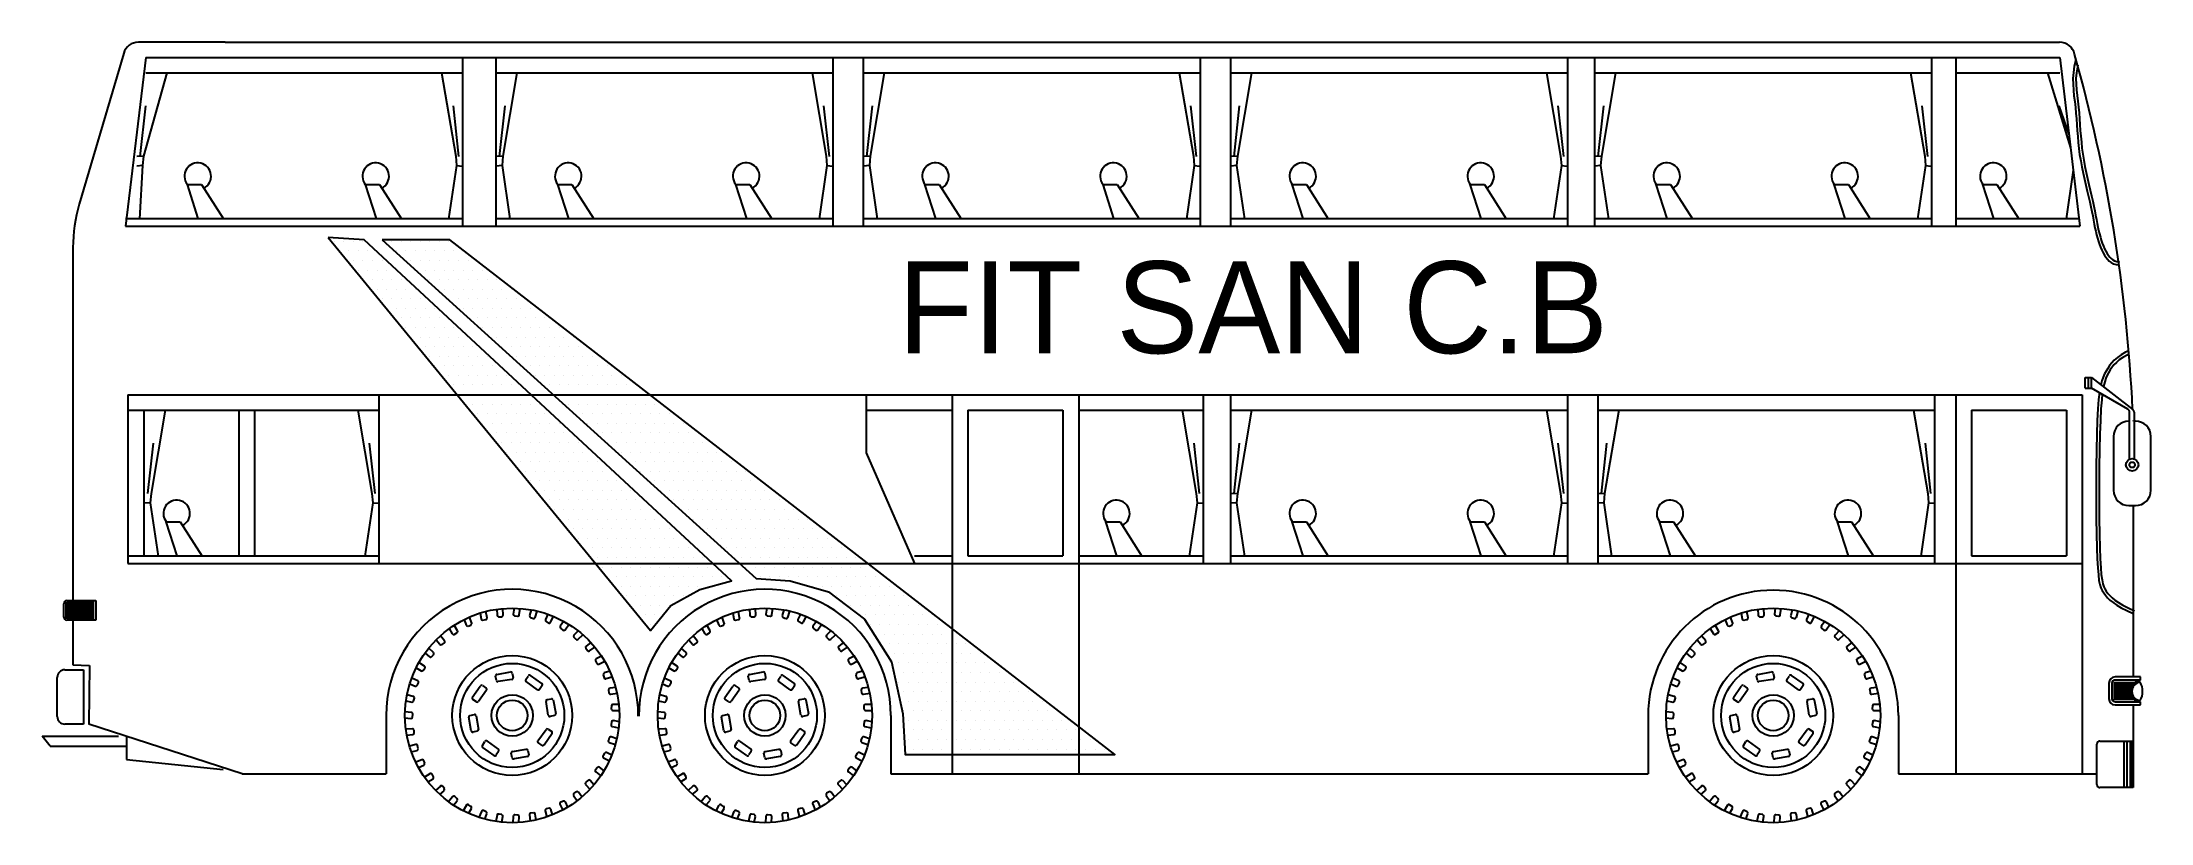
# Model space of a CAD drawing. Extents: x -11.3 to 2.4, y 0 to 5.1.
import ezdxf

# ---------------------------------------------------------------- set-up
doc = ezdxf.new("R2010")
doc.units = 0
doc.header["$MEASUREMENT"] = 0
doc.linetypes.add('CONTINUA', pattern=[0])
doc.layers.get('0').update_dxf_attribs({"linetype": 'CONTINUA'})
doc.styles.add('GOTHICE', font='gothice')

msp = doc.modelspace()

# ---------------------------------------------------------------- texts
at = {"style": 'GOTHICE'}
msp.add_text('FIT SAN C.B', height=0.6, dxfattribs=at).set_placement((-5.761, 3.023))

# ---------------------------------------------------------------- linework, layer by layer
for p, q in [((-10.817, 4.98), (-11.108, 3.995)), ((-10.154, 5.052), (-10.721, 5.052)), ((-10.154, 5.052), (1.824, 5.052)), ((-10.673, 4.952), (-10.804, 3.852)), ((-10.536, 4.852), (-10.688, 4.309)), ((-10.673, 4.952), (-8.604, 4.952)), ((-10.673, 4.852), (-8.604, 4.852)), ((-10.154, 4.952), (1.825, 4.952)), ((-8.741, 4.852), (-8.649, 4.309)), ((-8.604, 4.952), (-8.604, 3.852)), ((-8.386, 4.952), (-8.386, 3.852)), ((-8.386, 4.952), (-6.186, 4.952)), ((-8.386, 4.852), (-6.186, 4.852)), ((-8.249, 4.852), (-8.341, 4.309)), ((-6.322, 4.852), (-6.23, 4.309)), ((-6.186, 4.952), (-6.186, 3.852)), ((-5.988, 4.952), (-5.988, 3.852)), ((-5.988, 4.952), (-3.788, 4.952)), ((-5.988, 4.852), (-3.788, 4.852)), ((-5.851, 4.852), (-5.943, 4.309)), ((-3.924, 4.852), (-3.832, 4.309)), ((-3.788, 4.952), (-3.788, 3.852)), ((-3.59, 4.952), (-3.59, 3.852)), ((-3.59, 4.952), (-1.39, 4.952)), ((-3.59, 4.852), (-1.39, 4.852)), ((-3.453, 4.852), (-3.545, 4.309)), ((-1.526, 4.852), (-1.434, 4.309)), ((-1.39, 4.952), (-1.39, 3.852)), ((-1.213, 4.952), (-1.213, 3.852)), ((-1.213, 4.952), (0.987, 4.952)), ((-1.213, 4.852), (0.987, 4.852)), ((-1.076, 4.852), (-1.168, 4.309)), ((0.851, 4.852), (0.943, 4.309)), ((0.987, 4.952), (0.987, 3.852)), ((1.146, 4.952), (1.825, 4.952)), ((1.146, 4.952), (1.146, 3.852)), ((1.146, 4.852), (1.825, 4.852)), ((1.745, 4.852), (1.896, 4.364)), ((1.825, 4.952), (1.957, 3.852)), ((-10.709, 4.307), (-10.673, 4.637)), ((-8.628, 4.307), (-8.664, 4.637)), ((-8.362, 4.307), (-8.325, 4.637)), ((-6.209, 4.307), (-6.246, 4.637)), ((-5.964, 4.307), (-5.928, 4.637)), ((-3.812, 4.307), (-3.848, 4.637)), ((-3.566, 4.307), (-3.53, 4.637)), ((-1.414, 4.307), (-1.45, 4.637)), ((-1.189, 4.307), (-1.153, 4.637)), ((0.963, 4.307), (0.927, 4.637)), ((1.886, 4.449), (1.822, 4.637)), ((-10.688, 4.309), (-10.732, 4.306)), ((-10.688, 4.309), (-10.693, 4.247)), ((-8.649, 4.309), (-8.644, 4.247)), ((-8.341, 4.309), (-8.385, 4.306)), ((-8.341, 4.309), (-8.346, 4.247)), ((-6.23, 4.309), (-6.225, 4.247)), ((-5.943, 4.309), (-5.987, 4.306)), ((-5.943, 4.309), (-5.948, 4.247)), ((-3.832, 4.309), (-3.827, 4.247)), ((-3.545, 4.309), (-3.589, 4.306)), ((-3.545, 4.309), (-3.55, 4.247)), ((-1.434, 4.309), (-1.429, 4.247)), ((-1.168, 4.309), (-1.212, 4.306)), ((-1.168, 4.309), (-1.173, 4.247)), ((0.943, 4.309), (0.948, 4.247)), ((-10.693, 4.247), (-10.732, 4.244)), ((-10.693, 4.247), (-10.714, 3.899)), ((-8.644, 4.247), (-8.695, 3.899)), ((-8.644, 4.247), (-8.605, 4.244)), ((-8.346, 4.247), (-8.384, 4.244)), ((-8.346, 4.247), (-8.295, 3.899)), ((-6.225, 4.247), (-6.276, 3.899)), ((-6.225, 4.247), (-6.187, 4.244)), ((-5.948, 4.247), (-5.986, 4.244)), ((-5.948, 4.247), (-5.897, 3.899)), ((-3.827, 4.247), (-3.878, 3.899)), ((-3.827, 4.247), (-3.789, 4.244)), ((-3.55, 4.247), (-3.588, 4.244)), ((-3.55, 4.247), (-3.499, 3.899)), ((-1.429, 4.247), (-1.48, 3.899)), ((-1.429, 4.247), (-1.391, 4.244)), ((-1.173, 4.247), (-1.211, 4.244)), ((-1.173, 4.247), (-1.122, 3.899)), ((0.948, 4.247), (0.897, 3.899)), ((0.948, 4.247), (0.986, 4.244)), ((1.913, 4.217), (1.867, 3.899)), ((-10.33, 3.902), (-10.401, 4.124)), ((-10.401, 4.124), (-10.309, 4.124)), ((-10.309, 4.124), (-10.166, 3.899)), ((-9.239, 4.124), (-9.147, 4.124)), ((-9.167, 3.902), (-9.239, 4.124)), ((-9.147, 4.124), (-9.003, 3.899)), ((-7.911, 3.902), (-7.982, 4.124)), ((-7.982, 4.124), (-7.89, 4.124)), ((-7.89, 4.124), (-7.747, 3.899)), ((-6.82, 4.124), (-6.728, 4.124)), ((-6.749, 3.902), (-6.82, 4.124)), ((-6.728, 4.124), (-6.585, 3.899)), ((-5.513, 3.902), (-5.585, 4.124)), ((-5.585, 4.124), (-5.492, 4.124)), ((-5.492, 4.124), (-5.349, 3.899)), ((-4.422, 4.124), (-4.33, 4.124)), ((-4.351, 3.902), (-4.422, 4.124)), ((-4.33, 4.124), (-4.187, 3.899)), ((-3.115, 3.902), (-3.187, 4.124)), ((-3.187, 4.124), (-3.094, 4.124)), ((-3.094, 4.124), (-2.951, 3.899)), ((-2.024, 4.124), (-1.932, 4.124)), ((-1.953, 3.902), (-2.024, 4.124)), ((-1.932, 4.124), (-1.789, 3.899)), ((-0.738, 3.902), (-0.81, 4.124)), ((-0.81, 4.124), (-0.717, 4.124)), ((-0.717, 4.124), (-0.574, 3.899)), ((0.353, 4.124), (0.445, 4.124)), ((0.424, 3.902), (0.353, 4.124)), ((0.445, 4.124), (0.588, 3.899)), ((1.323, 4.124), (1.415, 4.124)), ((1.394, 3.902), (1.323, 4.124)), ((1.415, 4.124), (1.558, 3.899)), ((-10.804, 3.902), (-8.604, 3.902)), ((-8.386, 3.902), (-6.186, 3.902)), ((-5.988, 3.902), (-3.788, 3.902)), ((-3.59, 3.902), (-1.39, 3.902)), ((-1.213, 3.902), (0.987, 3.902)), ((1.146, 3.902), (1.957, 3.902)), ((-10.804, 3.852), (-8.604, 3.852)), ((-10.154, 3.852), (1.957, 3.852)), ((-8.386, 3.852), (-6.186, 3.852)), ((-5.988, 3.852), (-3.788, 3.852)), ((-3.59, 3.852), (-1.39, 3.852)), ((-1.213, 3.852), (0.987, 3.852)), ((1.146, 3.852), (1.957, 3.852)), ((-11.148, 3.712), (-11.148, 1.409)), ((1.992, 2.864), (2.032, 2.864)), ((1.992, 2.796), (1.992, 2.864)), ((1.992, 2.796), (2.032, 2.796)), ((2.012, 2.796), (2.012, 2.864)), ((2.032, 2.864), (2.304, 2.653)), ((2.032, 2.796), (2.032, 2.864)), ((2.27, 2.658), (2.032, 2.796)), ((-10.79, 2.752), (-10.79, 1.652)), ((-10.79, 2.752), (-9.151, 2.752)), ((-10.79, 2.652), (-9.151, 2.652)), ((-10.686, 2.652), (-10.686, 1.702)), ((-10.546, 2.652), (-10.638, 2.109)), ((-10.154, 2.752), (1.972, 2.752)), ((-10.066, 2.652), (-10.066, 1.702)), ((-9.963, 2.652), (-9.963, 1.702)), ((-9.288, 2.652), (-9.196, 2.109)), ((-9.151, 2.752), (-9.151, 1.652)), ((-6.008, 2.752), (-3.808, 2.752)), ((-5.968, 2.752), (-5.968, 2.374)), ((-5.968, 2.752), (-5.407, 2.752)), ((-5.968, 2.652), (-5.407, 2.652)), ((-5.407, 2.752), (-4.58, 2.752)), ((-5.407, 2.752), (-5.407, 0.279)), ((-5.304, 2.652), (-4.684, 2.652)), ((-5.304, 2.652), (-5.304, 1.702)), ((-4.684, 2.652), (-4.684, 1.702)), ((-4.58, 2.752), (-3.768, 2.752)), ((-4.58, 2.752), (-4.58, 0.279)), ((-4.58, 2.652), (-3.768, 2.652)), ((-3.905, 2.652), (-3.813, 2.109)), ((-3.768, 2.752), (-3.768, 1.652)), ((-3.59, 2.752), (-3.59, 1.652)), ((-3.59, 2.752), (-1.39, 2.752)), ((-3.59, 2.652), (-1.39, 2.652)), ((-3.453, 2.652), (-3.545, 2.109)), ((-1.526, 2.652), (-1.434, 2.109)), ((-1.39, 2.752), (-1.39, 1.652)), ((-1.192, 2.752), (-1.192, 1.652)), ((-1.192, 2.752), (1.008, 2.752)), ((-1.192, 2.652), (1.008, 2.652)), ((-1.191, 2.752), (-1.191, 1.652)), ((-1.055, 2.652), (-1.147, 2.109)), ((0.871, 2.652), (0.964, 2.109)), ((1.007, 2.752), (1.007, 1.652)), ((1.008, 2.752), (1.008, 1.652)), ((1.146, 2.752), (1.146, 0.279)), ((1.146, 2.752), (1.972, 2.752)), ((1.249, 2.652), (1.249, 1.702)), ((1.249, 2.652), (1.869, 2.652)), ((1.869, 2.652), (1.869, 1.702)), ((1.972, 2.752), (1.972, 0.279)), ((2.28, 2.331), (2.28, 2.64)), ((2.311, 2.638), (2.311, 2.331)), ((2.176, 2.48), (2.176, 2.129)), ((2.28, 2.58), (2.276, 2.58)), ((2.304, 2.584), (2.304, 2.58)), ((2.32, 2.58), (2.311, 2.58)), ((2.42, 2.129), (2.42, 2.48)), ((-10.659, 2.107), (-10.623, 2.437)), ((-9.175, 2.107), (-9.211, 2.437)), ((-5.968, 2.374), (-5.653, 1.652)), ((-3.792, 2.107), (-3.828, 2.437)), ((-3.566, 2.107), (-3.53, 2.437)), ((-1.414, 2.107), (-1.45, 2.437)), ((-1.168, 2.107), (-1.132, 2.437)), ((0.984, 2.107), (0.948, 2.437)), ((-10.638, 2.109), (-10.643, 2.047)), ((-9.196, 2.109), (-9.191, 2.047)), ((-3.813, 2.109), (-3.808, 2.047)), ((-3.545, 2.109), (-3.589, 2.106)), ((-3.545, 2.109), (-3.55, 2.047)), ((-1.434, 2.109), (-1.429, 2.047)), ((-1.147, 2.109), (-1.191, 2.106)), ((-1.147, 2.109), (-1.152, 2.047)), ((0.964, 2.109), (0.969, 2.047)), ((-10.643, 2.047), (-10.681, 2.044)), ((-10.643, 2.047), (-10.592, 1.699)), ((-9.191, 2.047), (-9.242, 1.699)), ((-9.191, 2.047), (-9.152, 2.044)), ((-3.808, 2.047), (-3.859, 1.699)), ((-3.808, 2.047), (-3.77, 2.044)), ((-3.55, 2.047), (-3.588, 2.044)), ((-3.55, 2.047), (-3.499, 1.699)), ((-1.429, 2.047), (-1.48, 1.699)), ((-1.429, 2.047), (-1.391, 2.044)), ((-1.152, 2.047), (-1.191, 2.044)), ((-1.152, 2.047), (-1.101, 1.699)), ((0.969, 2.047), (0.918, 1.699)), ((0.969, 2.047), (1.007, 2.044)), ((2.276, 2.029), (2.32, 2.029)), ((2.304, 2.029), (2.304, 0.911)), ((-10.468, 1.702), (-10.539, 1.924)), ((-10.539, 1.924), (-10.447, 1.924)), ((-10.447, 1.924), (-10.304, 1.699)), ((-4.403, 1.924), (-4.311, 1.924)), ((-4.331, 1.702), (-4.403, 1.924)), ((-4.311, 1.924), (-4.168, 1.699)), ((-3.115, 1.702), (-3.187, 1.924)), ((-3.187, 1.924), (-3.094, 1.924)), ((-3.094, 1.924), (-2.951, 1.699)), ((-2.024, 1.924), (-1.932, 1.924)), ((-1.953, 1.702), (-2.024, 1.924)), ((-1.932, 1.924), (-1.789, 1.699)), ((-0.717, 1.702), (-0.789, 1.924)), ((-0.789, 1.924), (-0.697, 1.924)), ((-0.697, 1.924), (-0.553, 1.699)), ((0.373, 1.924), (0.466, 1.924)), ((0.445, 1.702), (0.373, 1.924)), ((0.466, 1.924), (0.609, 1.699)), ((-10.79, 1.702), (-9.151, 1.702)), ((-5.653, 1.702), (-5.407, 1.702)), ((-5.304, 1.702), (-4.684, 1.702)), ((-4.58, 1.702), (-3.768, 1.702)), ((-3.59, 1.702), (-1.39, 1.702)), ((-1.192, 1.702), (1.008, 1.702)), ((1.249, 1.702), (1.869, 1.702)), ((-10.79, 1.652), (-9.151, 1.652)), ((-10.154, 1.652), (1.972, 1.652)), ((-6.008, 1.652), (-3.808, 1.652)), ((-5.653, 1.652), (-5.407, 1.652)), ((-5.407, 1.652), (-4.58, 1.652)), ((-4.58, 1.652), (-3.768, 1.652)), ((-3.59, 1.652), (-1.39, 1.652)), ((-1.192, 1.652), (1.008, 1.652)), ((1.146, 1.652), (1.972, 1.652)), ((-11.208, 1.302), (-11.208, 1.389)), ((-11.009, 1.394), (-11.198, 1.394)), ((-11.009, 1.384), (-11.198, 1.384)), ((-11.188, 1.409), (-10.999, 1.409)), ((-10.999, 1.409), (-10.999, 1.282)), ((-11.009, 1.374), (-11.198, 1.374)), ((-11.009, 1.364), (-11.198, 1.364)), ((-11.009, 1.354), (-11.198, 1.354)), ((-11.009, 1.344), (-11.198, 1.344)), ((-11.009, 1.334), (-11.198, 1.334)), ((-11.009, 1.324), (-11.198, 1.324)), ((-11.009, 1.314), (-11.198, 1.314)), ((-11.009, 1.304), (-11.198, 1.304)), ((-11.009, 1.294), (-11.198, 1.294)), ((-10.999, 1.282), (-11.188, 1.282)), ((-11.148, 1.282), (-11.148, 0.991)), ((-8.638, 1.212), (-8.658, 1.249)), ((-8.594, 1.285), (-8.581, 1.249)), ((-8.568, 1.243), (-8.551, 1.249)), ((-8.544, 1.262), (-8.559, 1.302)), ((-8.49, 1.327), (-8.482, 1.29)), ((-8.471, 1.282), (-8.453, 1.285)), ((-8.444, 1.297), (-8.452, 1.338)), ((-8.38, 1.353), (-8.379, 1.314)), ((-8.369, 1.304), (-8.35, 1.304)), ((-8.34, 1.315), (-8.341, 1.357)), ((-8.268, 1.36), (-8.273, 1.321)), ((-8.264, 1.31), (-8.246, 1.307)), ((-8.234, 1.316), (-8.229, 1.358)), ((-8.156, 1.349), (-8.166, 1.312)), ((-8.16, 1.299), (-8.142, 1.293)), ((-8.13, 1.3), (-8.117, 1.341)), ((-8.047, 1.32), (-8.063, 1.285)), ((-8.059, 1.272), (-8.042, 1.263)), ((-8.029, 1.268), (-8.01, 1.306)), ((-7.944, 1.274), (-7.966, 1.242)), ((-7.935, 1.219), (-7.91, 1.254)), ((-6.988, 1.212), (-7.009, 1.249)), ((-6.945, 1.285), (-6.931, 1.249)), ((-6.919, 1.243), (-6.901, 1.249)), ((-6.895, 1.262), (-6.909, 1.302)), ((-6.84, 1.327), (-6.833, 1.29)), ((-6.821, 1.282), (-6.803, 1.285)), ((-6.795, 1.297), (-6.803, 1.338)), ((-6.731, 1.353), (-6.729, 1.314)), ((-6.719, 1.304), (-6.7, 1.304)), ((-6.69, 1.315), (-6.692, 1.357)), ((-6.618, 1.36), (-6.623, 1.321)), ((-6.615, 1.31), (-6.596, 1.307)), ((-6.585, 1.316), (-6.579, 1.358)), ((-6.506, 1.349), (-6.517, 1.312)), ((-6.51, 1.299), (-6.493, 1.293)), ((-6.48, 1.3), (-6.468, 1.341)), ((-6.397, 1.32), (-6.414, 1.285)), ((-6.409, 1.272), (-6.393, 1.263)), ((-6.379, 1.268), (-6.36, 1.306)), ((-6.294, 1.274), (-6.316, 1.242)), ((-6.285, 1.219), (-6.26, 1.254)), ((-0.403, 1.212), (-0.424, 1.249)), ((-0.36, 1.285), (-0.347, 1.249)), ((-0.334, 1.243), (-0.316, 1.249)), ((-0.31, 1.262), (-0.325, 1.302)), ((-0.256, 1.327), (-0.248, 1.29)), ((-0.237, 1.282), (-0.218, 1.285)), ((-0.21, 1.297), (-0.218, 1.338)), ((-0.146, 1.353), (-0.145, 1.314)), ((-0.135, 1.304), (-0.116, 1.304)), ((-0.106, 1.315), (-0.107, 1.357)), ((-0.034, 1.36), (-0.038, 1.321)), ((-0.03, 1.31), (-0.012, 1.307)), ((0, 1.316), (0.006, 1.358)), ((0.078, 1.349), (0.068, 1.312)), ((0.074, 1.299), (0.092, 1.293)), ((0.105, 1.3), (0.117, 1.341)), ((0.187, 1.32), (0.171, 1.285)), ((0.175, 1.272), (0.192, 1.263)), ((0.205, 1.268), (0.224, 1.306)), ((0.29, 1.274), (0.268, 1.242)), ((0.3, 1.219), (0.324, 1.254)), ((-8.776, 1.153), (-8.752, 1.124)), ((-8.721, 1.147), (-8.748, 1.18)), ((-8.738, 1.122), (-8.723, 1.133)), ((-8.691, 1.227), (-8.672, 1.193)), ((-8.658, 1.189), (-8.642, 1.198)), ((-7.964, 1.229), (-7.949, 1.217)), ((-7.85, 1.212), (-7.877, 1.184)), ((-7.877, 1.17), (-7.864, 1.157)), ((-7.849, 1.157), (-7.819, 1.187)), ((-7.767, 1.136), (-7.798, 1.113)), ((-7.775, 1.081), (-7.741, 1.106)), ((-7.127, 1.153), (-7.102, 1.124)), ((-7.072, 1.147), (-7.098, 1.18)), ((-7.089, 1.122), (-7.074, 1.133)), ((-7.041, 1.227), (-7.022, 1.193)), ((-7.009, 1.189), (-6.992, 1.198)), ((-6.314, 1.229), (-6.299, 1.217)), ((-6.2, 1.212), (-6.227, 1.184)), ((-6.227, 1.17), (-6.214, 1.157)), ((-6.2, 1.157), (-6.17, 1.187)), ((-6.117, 1.136), (-6.148, 1.113)), ((-6.125, 1.081), (-6.091, 1.106)), ((-0.542, 1.153), (-0.518, 1.124)), ((-0.487, 1.147), (-0.514, 1.18)), ((-0.504, 1.122), (-0.489, 1.133)), ((-0.457, 1.227), (-0.437, 1.193)), ((-0.424, 1.189), (-0.407, 1.198)), ((0.27, 1.229), (0.285, 1.217)), ((0.384, 1.212), (0.358, 1.184)), ((0.358, 1.17), (0.371, 1.157)), ((0.385, 1.157), (0.415, 1.187)), ((0.467, 1.136), (0.437, 1.113)), ((0.459, 1.081), (0.493, 1.106)), ((-11.148, 0.991), (-11.041, 0.985)), ((-11.041, 0.985), (-11.045, 0.603)), ((-8.907, 0.971), (-8.875, 0.95)), ((-8.853, 0.982), (-8.889, 1.005)), ((-8.861, 0.953), (-8.85, 0.968)), ((-8.849, 1.067), (-8.82, 1.042)), ((-8.794, 1.07), (-8.825, 1.099)), ((-8.806, 1.042), (-8.793, 1.056)), ((-7.8, 1.099), (-7.789, 1.084)), ((-7.736, 1.016), (-7.728, 0.999)), ((-7.697, 1.047), (-7.731, 1.03)), ((-7.714, 0.995), (-7.676, 1.014)), ((-7.257, 0.971), (-7.225, 0.95)), ((-7.203, 0.982), (-7.239, 1.005)), ((-7.211, 0.953), (-7.201, 0.968)), ((-7.199, 1.067), (-7.171, 1.042)), ((-7.144, 1.07), (-7.176, 1.099)), ((-7.157, 1.042), (-7.144, 1.056)), ((-6.15, 1.099), (-6.14, 1.084)), ((-6.086, 1.016), (-6.078, 0.999)), ((-6.047, 1.047), (-6.081, 1.03)), ((-6.064, 0.995), (-6.027, 1.014)), ((-0.673, 0.971), (-0.64, 0.95)), ((-0.619, 0.982), (-0.654, 1.005)), ((-0.627, 0.953), (-0.616, 0.968)), ((-0.615, 1.067), (-0.586, 1.042)), ((-0.56, 1.07), (-0.591, 1.099)), ((-0.572, 1.042), (-0.559, 1.056)), ((0.434, 1.099), (0.445, 1.084)), ((0.499, 1.016), (0.507, 0.999)), ((0.537, 1.047), (0.503, 1.03)), ((0.52, 0.995), (0.558, 1.014)), ((-11.251, 0.654), (-11.251, 0.908)), ((-11.201, 0.958), (-11.08, 0.958)), ((-11.08, 0.958), (-11.08, 0.604)), ((-8.949, 0.866), (-8.914, 0.851)), ((-8.897, 0.886), (-8.936, 0.903)), ((-8.901, 0.856), (-8.892, 0.873)), ((-8.541, 0.778), (-8.489, 0.852)), ((-8.475, 0.855), (-8.451, 0.838)), ((-8.383, 0.888), (-8.389, 0.916)), ((-8.381, 0.927), (-8.292, 0.944)), ((-8.282, 0.895), (-8.372, 0.881)), ((-8.28, 0.936), (-8.274, 0.907)), ((-8.191, 0.894), (-8.176, 0.917)), ((-8.115, 0.828), (-8.189, 0.881)), ((-8.162, 0.92), (-8.088, 0.869)), ((-8.085, 0.855), (-8.101, 0.83)), ((-7.685, 0.924), (-7.68, 0.906)), ((-7.642, 0.949), (-7.679, 0.937)), ((-7.668, 0.9), (-7.627, 0.913)), ((-7.604, 0.843), (-7.642, 0.837)), ((-7.299, 0.866), (-7.264, 0.851)), ((-7.248, 0.886), (-7.287, 0.903)), ((-7.251, 0.856), (-7.243, 0.873)), ((-6.891, 0.778), (-6.839, 0.852)), ((-6.826, 0.855), (-6.801, 0.838)), ((-6.733, 0.888), (-6.739, 0.916)), ((-6.731, 0.927), (-6.642, 0.944)), ((-6.633, 0.895), (-6.722, 0.881)), ((-6.631, 0.936), (-6.625, 0.907)), ((-6.541, 0.894), (-6.526, 0.917)), ((-6.466, 0.828), (-6.539, 0.881)), ((-6.512, 0.92), (-6.438, 0.869)), ((-6.435, 0.855), (-6.452, 0.83)), ((-6.036, 0.924), (-6.031, 0.906)), ((-5.993, 0.949), (-6.029, 0.937)), ((-6.018, 0.9), (-5.978, 0.913)), ((-5.955, 0.843), (-5.993, 0.837)), ((-0.715, 0.866), (-0.679, 0.851)), ((-0.663, 0.886), (-0.702, 0.903)), ((-0.666, 0.856), (-0.658, 0.873)), ((-0.306, 0.778), (-0.255, 0.852)), ((-0.241, 0.855), (-0.216, 0.838)), ((-0.149, 0.888), (-0.155, 0.916)), ((-0.147, 0.927), (-0.058, 0.944)), ((-0.048, 0.895), (-0.137, 0.881)), ((-0.046, 0.936), (-0.04, 0.907)), ((0.043, 0.894), (0.058, 0.917)), ((0.119, 0.828), (0.046, 0.881)), ((0.072, 0.92), (0.147, 0.869)), ((0.149, 0.855), (0.133, 0.83)), ((0.549, 0.924), (0.554, 0.906)), ((0.592, 0.949), (0.555, 0.937)), ((0.567, 0.9), (0.607, 0.913)), ((0.63, 0.843), (0.592, 0.837)), ((2.146, 0.871), (2.146, 0.769)), ((2.166, 0.871), (2.166, 0.769)), ((2.177, 0.876), (2.318, 0.876)), ((2.177, 0.866), (2.306, 0.866)), ((2.177, 0.856), (2.298, 0.856)), ((2.177, 0.846), (2.293, 0.846)), ((2.177, 0.836), (2.289, 0.836)), ((2.177, 0.826), (2.286, 0.826)), ((2.352, 0.911), (2.186, 0.911)), ((2.352, 0.891), (2.186, 0.891)), ((2.352, 0.891), (2.352, 0.911)), ((-8.973, 0.756), (-8.936, 0.747)), ((-8.926, 0.784), (-8.967, 0.795)), ((-8.924, 0.754), (-8.919, 0.772)), ((-8.514, 0.749), (-8.538, 0.764)), ((-8.448, 0.824), (-8.501, 0.751)), ((-8.045, 0.662), (-8.059, 0.751)), ((-8.051, 0.763), (-8.024, 0.769)), ((-8.012, 0.761), (-7.996, 0.672)), ((-7.651, 0.826), (-7.648, 0.807)), ((-7.637, 0.798), (-7.595, 0.805)), ((-7.632, 0.723), (-7.633, 0.704)), ((-7.623, 0.693), (-7.581, 0.693)), ((-7.584, 0.732), (-7.622, 0.732)), ((-7.324, 0.756), (-7.286, 0.747)), ((-7.276, 0.784), (-7.317, 0.795)), ((-7.274, 0.754), (-7.269, 0.772)), ((-6.865, 0.749), (-6.888, 0.764)), ((-6.798, 0.824), (-6.851, 0.751)), ((-6.395, 0.662), (-6.41, 0.751)), ((-6.402, 0.763), (-6.375, 0.769)), ((-6.363, 0.761), (-6.346, 0.672)), ((-6.001, 0.826), (-5.999, 0.807)), ((-5.987, 0.798), (-5.945, 0.805)), ((-5.983, 0.723), (-5.983, 0.704)), ((-5.934, 0.732), (-5.973, 0.732)), ((-5.973, 0.693), (-5.931, 0.693)), ((-0.739, 0.756), (-0.702, 0.747)), ((-0.692, 0.784), (-0.733, 0.795)), ((-0.69, 0.754), (-0.685, 0.772)), ((-0.28, 0.749), (-0.304, 0.764)), ((-0.214, 0.824), (-0.267, 0.751)), ((0.189, 0.662), (0.175, 0.751)), ((0.183, 0.763), (0.21, 0.769)), ((0.222, 0.761), (0.238, 0.672)), ((0.584, 0.826), (0.586, 0.807)), ((0.597, 0.798), (0.639, 0.805)), ((0.602, 0.723), (0.601, 0.704)), ((0.611, 0.693), (0.653, 0.693)), ((0.65, 0.732), (0.612, 0.732)), ((2.177, 0.816), (2.286, 0.816)), ((2.177, 0.806), (2.287, 0.806)), ((2.177, 0.796), (2.29, 0.796)), ((2.177, 0.786), (2.294, 0.786)), ((2.177, 0.776), (2.299, 0.776)), ((2.177, 0.766), (2.308, 0.766)), ((2.186, 0.749), (2.352, 0.749)), ((2.186, 0.729), (2.352, 0.729)), ((2.304, 0.729), (2.304, 0.189)), ((2.352, 0.729), (2.352, 0.749)), ((-11.08, 0.604), (-11.201, 0.604)), ((-10.043, 0.279), (-11.045, 0.603)), ((-9.103, 0.66), (-9.103, 0.279)), ((-8.937, 0.679), (-8.98, 0.683)), ((-8.98, 0.644), (-8.941, 0.641)), ((-8.932, 0.573), (-8.974, 0.57)), ((-8.931, 0.649), (-8.928, 0.668)), ((-8.921, 0.545), (-8.921, 0.564)), ((-8.548, 0.559), (-8.564, 0.648)), ((-8.556, 0.66), (-8.527, 0.666)), ((-8.509, 0.557), (-8.536, 0.551)), ((-8.515, 0.657), (-8.501, 0.568)), ((-8.112, 0.495), (-8.059, 0.568)), ((-8.046, 0.571), (-8.022, 0.556)), ((-8.004, 0.66), (-8.033, 0.654)), ((-7.631, 0.618), (-7.634, 0.599)), ((-7.626, 0.588), (-7.585, 0.58)), ((-7.581, 0.619), (-7.619, 0.626)), ((-7.288, 0.679), (-7.33, 0.683)), ((-7.33, 0.644), (-7.292, 0.641)), ((-7.282, 0.573), (-7.325, 0.57)), ((-7.281, 0.649), (-7.279, 0.668)), ((-7.271, 0.545), (-7.272, 0.564)), ((-6.898, 0.559), (-6.914, 0.648)), ((-6.906, 0.66), (-6.877, 0.666)), ((-6.859, 0.557), (-6.886, 0.551)), ((-6.865, 0.657), (-6.851, 0.568)), ((-6.462, 0.495), (-6.409, 0.568)), ((-6.396, 0.571), (-6.373, 0.556)), ((-6.354, 0.66), (-6.383, 0.654)), ((-5.981, 0.618), (-5.985, 0.599)), ((-5.977, 0.588), (-5.935, 0.58)), ((-5.931, 0.619), (-5.969, 0.626)), ((-5.807, 0.66), (-5.807, 0.279)), ((-0.863, 0.66), (-0.863, 0.279)), ((-0.746, 0.644), (-0.707, 0.641)), ((-0.703, 0.679), (-0.745, 0.683)), ((-0.698, 0.573), (-0.74, 0.57)), ((-0.697, 0.649), (-0.694, 0.668)), ((-0.686, 0.545), (-0.687, 0.564)), ((-0.314, 0.559), (-0.33, 0.648)), ((-0.322, 0.66), (-0.293, 0.666)), ((-0.274, 0.557), (-0.302, 0.551)), ((-0.281, 0.657), (-0.267, 0.568)), ((0.122, 0.495), (0.175, 0.568)), ((0.189, 0.571), (0.212, 0.556)), ((0.23, 0.66), (0.201, 0.654)), ((0.604, 0.618), (0.6, 0.599)), ((0.608, 0.588), (0.65, 0.58)), ((0.653, 0.619), (0.615, 0.626)), ((0.772, 0.66), (0.772, 0.279)), ((-11.349, 0.524), (-10.85, 0.524)), ((-11.297, 0.459), (-11.349, 0.524)), ((-11.297, 0.459), (-10.798, 0.459)), ((-10.798, 0.523), (-10.798, 0.373)), ((-8.968, 0.532), (-8.93, 0.535)), ((-8.91, 0.47), (-8.951, 0.46)), ((-8.939, 0.423), (-8.901, 0.432)), ((-8.894, 0.444), (-8.898, 0.462)), ((-8.475, 0.464), (-8.459, 0.489)), ((-8.398, 0.399), (-8.472, 0.451)), ((-8.444, 0.492), (-8.371, 0.439)), ((-8.369, 0.425), (-8.384, 0.402)), ((-8.278, 0.425), (-8.188, 0.439)), ((-8.177, 0.431), (-8.171, 0.404)), ((-8.085, 0.465), (-8.109, 0.481)), ((-8.019, 0.542), (-8.071, 0.467)), ((-7.677, 0.414), (-7.687, 0.398)), ((-7.63, 0.4), (-7.664, 0.418)), ((-7.646, 0.514), (-7.652, 0.497)), ((-7.646, 0.484), (-7.606, 0.47)), ((-7.597, 0.508), (-7.633, 0.52)), ((-7.318, 0.532), (-7.28, 0.535)), ((-7.26, 0.47), (-7.301, 0.46)), ((-7.289, 0.423), (-7.252, 0.432)), ((-7.244, 0.444), (-7.248, 0.462)), ((-6.825, 0.464), (-6.809, 0.489)), ((-6.748, 0.399), (-6.823, 0.451)), ((-6.795, 0.492), (-6.722, 0.439)), ((-6.719, 0.425), (-6.734, 0.402)), ((-6.628, 0.425), (-6.539, 0.439)), ((-6.527, 0.431), (-6.522, 0.404)), ((-6.435, 0.465), (-6.46, 0.481)), ((-6.37, 0.542), (-6.421, 0.467)), ((-6.028, 0.414), (-6.037, 0.398)), ((-5.98, 0.4), (-6.014, 0.418)), ((-5.996, 0.514), (-6.003, 0.497)), ((-5.997, 0.484), (-5.957, 0.47)), ((-5.947, 0.508), (-5.983, 0.52)), ((-0.734, 0.532), (-0.696, 0.535)), ((-0.676, 0.47), (-0.717, 0.46)), ((-0.705, 0.423), (-0.667, 0.432)), ((-0.66, 0.444), (-0.663, 0.462)), ((-0.241, 0.464), (-0.225, 0.489)), ((-0.164, 0.399), (-0.238, 0.451)), ((-0.21, 0.492), (-0.137, 0.439)), ((-0.135, 0.425), (-0.15, 0.402)), ((-0.043, 0.425), (0.046, 0.439)), ((0.057, 0.431), (0.063, 0.404)), ((0.15, 0.465), (0.125, 0.481)), ((0.215, 0.542), (0.163, 0.467)), ((0.557, 0.414), (0.548, 0.398)), ((0.604, 0.4), (0.57, 0.418)), ((0.589, 0.514), (0.582, 0.497)), ((0.588, 0.484), (0.628, 0.47)), ((0.637, 0.508), (0.601, 0.52)), ((2.067, 0.209), (2.067, 0.473)), ((2.087, 0.493), (2.304, 0.493)), ((2.244, 0.493), (2.244, 0.189)), ((2.264, 0.493), (2.264, 0.189)), ((2.284, 0.493), (2.284, 0.189)), ((2.294, 0.493), (2.294, 0.189)), ((-10.798, 0.373), (-10.167, 0.308)), ((-10.043, 0.279), (-9.103, 0.279)), ((-8.871, 0.371), (-8.91, 0.355)), ((-8.892, 0.32), (-8.857, 0.335)), ((-8.851, 0.348), (-8.858, 0.366)), ((-8.817, 0.28), (-8.853, 0.258)), ((-8.794, 0.26), (-8.803, 0.277)), ((-8.28, 0.384), (-8.286, 0.413)), ((-8.179, 0.392), (-8.268, 0.376)), ((-7.724, 0.321), (-7.736, 0.306)), ((-7.735, 0.292), (-7.701, 0.266)), ((-7.68, 0.299), (-7.711, 0.322)), ((-7.683, 0.384), (-7.645, 0.364)), ((-7.221, 0.371), (-7.261, 0.355)), ((-7.243, 0.32), (-7.207, 0.335)), ((-7.202, 0.348), (-7.208, 0.366)), ((-7.168, 0.28), (-7.204, 0.258)), ((-7.144, 0.26), (-7.154, 0.277)), ((-6.63, 0.384), (-6.636, 0.413)), ((-6.53, 0.392), (-6.619, 0.376)), ((-6.075, 0.321), (-6.087, 0.306)), ((-6.085, 0.292), (-6.051, 0.266)), ((-6.03, 0.299), (-6.061, 0.322)), ((-6.033, 0.384), (-5.996, 0.364)), ((-5.807, 0.279), (-5.407, 0.279)), ((-5.407, 0.279), (-4.58, 0.279)), ((-4.58, 0.279), (-0.863, 0.279)), ((-0.637, 0.371), (-0.676, 0.355)), ((-0.658, 0.32), (-0.623, 0.335)), ((-0.617, 0.348), (-0.624, 0.366)), ((-0.583, 0.28), (-0.619, 0.258)), ((-0.56, 0.26), (-0.569, 0.277)), ((-0.046, 0.384), (-0.052, 0.413)), ((0.055, 0.392), (-0.034, 0.376)), ((0.51, 0.321), (0.498, 0.306)), ((0.5, 0.292), (0.533, 0.266)), ((0.554, 0.299), (0.524, 0.322)), ((0.551, 0.384), (0.589, 0.364)), ((0.772, 0.279), (2.067, 0.279)), ((1.146, 0.279), (1.972, 0.279)), ((-8.83, 0.227), (-8.797, 0.247)), ((-8.749, 0.199), (-8.781, 0.171)), ((-8.753, 0.144), (-8.724, 0.169)), ((-8.723, 0.183), (-8.735, 0.198)), ((-7.879, 0.138), (-7.856, 0.103)), ((-7.86, 0.162), (-7.876, 0.152)), ((-7.825, 0.128), (-7.847, 0.16)), ((-7.801, 0.209), (-7.772, 0.178)), ((-7.786, 0.236), (-7.8, 0.224)), ((-7.746, 0.208), (-7.772, 0.235)), ((-7.18, 0.227), (-7.148, 0.247)), ((-7.1, 0.199), (-7.132, 0.171)), ((-7.104, 0.144), (-7.075, 0.169)), ((-7.074, 0.183), (-7.085, 0.198)), ((-6.229, 0.138), (-6.206, 0.103)), ((-6.211, 0.162), (-6.227, 0.152)), ((-6.175, 0.128), (-6.197, 0.16)), ((-6.151, 0.209), (-6.122, 0.178)), ((-6.136, 0.236), (-6.15, 0.224)), ((-6.096, 0.208), (-6.122, 0.235)), ((-0.596, 0.227), (-0.563, 0.247)), ((-0.515, 0.199), (-0.547, 0.171)), ((-0.519, 0.144), (-0.49, 0.169)), ((-0.489, 0.183), (-0.501, 0.198)), ((0.355, 0.138), (0.379, 0.103)), ((0.374, 0.162), (0.358, 0.152)), ((0.409, 0.128), (0.387, 0.16)), ((0.433, 0.209), (0.462, 0.178)), ((0.448, 0.236), (0.434, 0.224)), ((0.489, 0.208), (0.462, 0.235)), ((2.304, 0.189), (2.087, 0.189)), ((-8.669, 0.13), (-8.697, 0.097)), ((-8.664, 0.075), (-8.64, 0.104)), ((-8.641, 0.118), (-8.655, 0.131)), ((-8.579, 0.074), (-8.601, 0.038)), ((-8.55, 0.067), (-8.565, 0.077)), ((-8.565, 0.021), (-8.546, 0.054)), ((-8.481, 0.034), (-8.497, -0.006)), ((-8.451, 0.032), (-8.468, 0.039)), ((-8.459, -0.017), (-8.446, 0.019)), ((-8.378, 0.009), (-8.387, -0.032)), ((-8.348, 0.013), (-8.366, 0.017)), ((-8.348, -0.037), (-8.341, 0.001)), ((-8.273, 0.002), (-8.275, -0.04)), ((-8.243, 0.01), (-8.262, 0.012)), ((-8.167, 0.012), (-8.163, -0.03)), ((-8.14, 0.024), (-8.158, 0.023)), ((-8.124, -0.023), (-8.129, 0.015)), ((-8.065, 0.038), (-8.054, -0.003)), ((-8.039, 0.055), (-8.058, 0.051)), ((-8.017, 0.011), (-8.027, 0.048)), ((-7.968, 0.081), (-7.95, 0.042)), ((-7.946, 0.101), (-7.963, 0.094)), ((-7.916, 0.062), (-7.933, 0.096)), ((-7.02, 0.13), (-7.047, 0.097)), ((-7.015, 0.075), (-6.99, 0.104)), ((-6.991, 0.118), (-7.005, 0.131)), ((-6.93, 0.074), (-6.951, 0.038)), ((-6.9, 0.067), (-6.916, 0.077)), ((-6.916, 0.021), (-6.897, 0.054)), ((-6.832, 0.034), (-6.847, -0.006)), ((-6.801, 0.032), (-6.819, 0.039)), ((-6.81, -0.017), (-6.796, 0.019)), ((-6.729, 0.009), (-6.738, -0.032)), ((-6.698, 0.013), (-6.717, 0.017)), ((-6.699, -0.037), (-6.691, 0.001)), ((-6.623, 0.002), (-6.625, -0.04)), ((-6.594, 0.01), (-6.612, 0.012)), ((-6.518, 0.012), (-6.513, -0.03)), ((-6.49, 0.024), (-6.509, 0.023)), ((-6.475, -0.023), (-6.479, 0.015)), ((-6.415, 0.038), (-6.404, -0.003)), ((-6.39, 0.055), (-6.408, 0.051)), ((-6.367, 0.011), (-6.378, 0.048)), ((-6.318, 0.081), (-6.301, 0.042)), ((-6.296, 0.101), (-6.313, 0.094)), ((-6.267, 0.062), (-6.283, 0.096)), ((-0.435, 0.13), (-0.462, 0.097)), ((-0.43, 0.075), (-0.406, 0.104)), ((-0.407, 0.118), (-0.421, 0.131)), ((-0.345, 0.074), (-0.367, 0.038)), ((-0.315, 0.067), (-0.331, 0.077)), ((-0.331, 0.021), (-0.312, 0.054)), ((-0.247, 0.034), (-0.263, -0.006)), ((-0.217, 0.032), (-0.234, 0.039)), ((-0.225, -0.017), (-0.211, 0.019)), ((-0.144, 0.009), (-0.153, -0.032)), ((-0.114, 0.013), (-0.132, 0.017)), ((-0.114, -0.037), (-0.107, 0.001)), ((-0.039, 0.002), (-0.041, -0.04)), ((-0.009, 0.01), (-0.028, 0.012)), ((0.067, 0.012), (0.071, -0.03)), ((0.095, 0.024), (0.076, 0.023)), ((0.11, -0.023), (0.105, 0.015)), ((0.169, 0.038), (0.181, -0.003)), ((0.195, 0.055), (0.177, 0.051)), ((0.217, 0.011), (0.207, 0.048)), ((0.266, 0.081), (0.284, 0.042)), ((0.289, 0.101), (0.271, 0.094)), ((0.318, 0.062), (0.302, 0.096)), ((-8.236, -0.039), (-8.234, 0)), ((-6.586, -0.039), (-6.585, 0)), ((-0.002, -0.039), (0, 0))]:
    msp.add_line(p, q)
at = {"color": 0}
for p, q in [((-9.443, 3.753), (-9.443, 3.753)), ((-9.38, 3.753), (-9.38, 3.753)), ((-9.318, 3.753), (-9.318, 3.753)), ((-9.255, 3.753), (-9.255, 3.753)), ((-9.068, 3.753), (-9.068, 3.753)), ((-9.005, 3.753), (-9.005, 3.753)), ((-8.943, 3.753), (-8.943, 3.753)), ((-8.88, 3.753), (-8.88, 3.753)), ((-8.818, 3.753), (-8.818, 3.753)), ((-8.755, 3.753), (-8.755, 3.753)), ((-8.693, 3.753), (-8.693, 3.753)), ((-9.349, 3.691), (-9.349, 3.691)), ((-9.318, 3.628), (-9.318, 3.628)), ((-9.286, 3.691), (-9.286, 3.691)), ((-9.255, 3.628), (-9.255, 3.628)), ((-9.224, 3.691), (-9.224, 3.691)), ((-9.193, 3.628), (-9.193, 3.628)), ((-9.13, 3.628), (-9.13, 3.628)), ((-9.036, 3.691), (-9.036, 3.691)), ((-8.974, 3.691), (-8.974, 3.691)), ((-8.943, 3.628), (-8.943, 3.628)), ((-8.911, 3.691), (-8.911, 3.691)), ((-8.88, 3.628), (-8.88, 3.628)), ((-8.849, 3.691), (-8.849, 3.691)), ((-8.818, 3.628), (-8.818, 3.628)), ((-8.786, 3.691), (-8.786, 3.691)), ((-8.755, 3.628), (-8.755, 3.628)), ((-8.724, 3.691), (-8.724, 3.691)), ((-8.693, 3.628), (-8.693, 3.628)), ((-8.661, 3.691), (-8.661, 3.691)), ((-8.63, 3.628), (-8.63, 3.628)), ((-8.599, 3.691), (-8.599, 3.691)), ((-8.568, 3.628), (-8.568, 3.628)), ((-9.286, 3.566), (-9.286, 3.566)), ((-9.255, 3.503), (-9.255, 3.503)), ((-9.224, 3.566), (-9.224, 3.566)), ((-9.193, 3.503), (-9.193, 3.503)), ((-9.161, 3.566), (-9.161, 3.566)), ((-9.13, 3.503), (-9.13, 3.503)), ((-9.099, 3.566), (-9.099, 3.566)), ((-9.068, 3.503), (-9.068, 3.503)), ((-9.036, 3.566), (-9.036, 3.566)), ((-9.005, 3.503), (-9.005, 3.503)), ((-8.849, 3.566), (-8.849, 3.566)), ((-8.818, 3.503), (-8.818, 3.503)), ((-8.786, 3.566), (-8.786, 3.566)), ((-8.755, 3.503), (-8.755, 3.503)), ((-8.724, 3.566), (-8.724, 3.566)), ((-8.693, 3.503), (-8.693, 3.503)), ((-8.661, 3.566), (-8.661, 3.566)), ((-8.63, 3.503), (-8.63, 3.503)), ((-8.599, 3.566), (-8.599, 3.566)), ((-8.568, 3.503), (-8.568, 3.503)), ((-8.536, 3.566), (-8.536, 3.566)), ((-8.505, 3.503), (-8.505, 3.503)), ((-8.474, 3.566), (-8.474, 3.566)), ((-8.443, 3.503), (-8.443, 3.503)), ((-8.38, 3.503), (-8.38, 3.503)), ((-9.161, 3.441), (-9.161, 3.441)), ((-9.13, 3.378), (-9.13, 3.378)), ((-9.099, 3.441), (-9.099, 3.441)), ((-9.099, 3.316), (-9.099, 3.316)), ((-9.068, 3.378), (-9.068, 3.378)), ((-9.036, 3.441), (-9.036, 3.441)), ((-9.036, 3.316), (-9.036, 3.316)), ((-9.005, 3.378), (-9.005, 3.378)), ((-8.974, 3.441), (-8.974, 3.441)), ((-8.974, 3.316), (-8.974, 3.316)), ((-8.943, 3.378), (-8.943, 3.378)), ((-8.911, 3.441), (-8.911, 3.441)), ((-8.911, 3.316), (-8.911, 3.316)), ((-8.88, 3.378), (-8.88, 3.378)), ((-8.849, 3.316), (-8.849, 3.316)), ((-8.786, 3.316), (-8.786, 3.316)), ((-8.724, 3.441), (-8.724, 3.441)), ((-8.693, 3.378), (-8.693, 3.378)), ((-8.661, 3.441), (-8.661, 3.441)), ((-8.63, 3.378), (-8.63, 3.378)), ((-8.599, 3.441), (-8.599, 3.441)), ((-8.599, 3.316), (-8.599, 3.316)), ((-8.568, 3.378), (-8.568, 3.378)), ((-8.536, 3.441), (-8.536, 3.441)), ((-8.536, 3.316), (-8.536, 3.316)), ((-8.505, 3.378), (-8.505, 3.378)), ((-8.474, 3.441), (-8.474, 3.441)), ((-8.474, 3.316), (-8.474, 3.316)), ((-8.443, 3.378), (-8.443, 3.378)), ((-8.411, 3.441), (-8.411, 3.441)), ((-8.411, 3.316), (-8.411, 3.316)), ((-8.38, 3.378), (-8.38, 3.378)), ((-8.349, 3.441), (-8.349, 3.441)), ((-8.349, 3.316), (-8.349, 3.316)), ((-8.318, 3.378), (-8.318, 3.378)), ((-8.286, 3.441), (-8.286, 3.441)), ((-8.286, 3.316), (-8.286, 3.316)), ((-8.255, 3.378), (-8.255, 3.378)), ((-8.224, 3.316), (-8.224, 3.316)), ((-8.193, 3.378), (-8.193, 3.378)), ((-8.161, 3.316), (-8.161, 3.316)), ((-9.005, 3.253), (-9.005, 3.253)), ((-8.974, 3.191), (-8.974, 3.191)), ((-8.943, 3.253), (-8.943, 3.253)), ((-8.911, 3.191), (-8.911, 3.191)), ((-8.88, 3.253), (-8.88, 3.253)), ((-8.849, 3.191), (-8.849, 3.191)), ((-8.818, 3.253), (-8.818, 3.253)), ((-8.786, 3.191), (-8.786, 3.191)), ((-8.755, 3.253), (-8.755, 3.253)), ((-8.724, 3.191), (-8.724, 3.191)), ((-8.661, 3.191), (-8.661, 3.191)), ((-8.505, 3.253), (-8.505, 3.253)), ((-8.474, 3.191), (-8.474, 3.191)), ((-8.443, 3.253), (-8.443, 3.253)), ((-8.411, 3.191), (-8.411, 3.191)), ((-8.38, 3.253), (-8.38, 3.253)), ((-8.349, 3.191), (-8.349, 3.191)), ((-8.318, 3.253), (-8.318, 3.253)), ((-8.286, 3.191), (-8.286, 3.191)), ((-8.255, 3.253), (-8.255, 3.253)), ((-8.224, 3.191), (-8.224, 3.191)), ((-8.193, 3.253), (-8.193, 3.253)), ((-8.161, 3.191), (-8.161, 3.191)), ((-8.13, 3.253), (-8.13, 3.253)), ((-8.099, 3.191), (-8.099, 3.191)), ((-8.068, 3.253), (-8.068, 3.253)), ((-8.036, 3.191), (-8.036, 3.191)), ((-7.974, 3.191), (-7.974, 3.191)), ((-8.943, 3.128), (-8.943, 3.128)), ((-8.88, 3.128), (-8.88, 3.128)), ((-8.849, 3.066), (-8.849, 3.066)), ((-8.818, 3.128), (-8.818, 3.128)), ((-8.786, 3.066), (-8.786, 3.066)), ((-8.755, 3.128), (-8.755, 3.128)), ((-8.724, 3.066), (-8.724, 3.066)), ((-8.693, 3.128), (-8.693, 3.128)), ((-8.661, 3.066), (-8.661, 3.066)), ((-8.63, 3.128), (-8.63, 3.128)), ((-8.599, 3.066), (-8.599, 3.066)), ((-8.568, 3.128), (-8.568, 3.128)), ((-8.536, 3.066), (-8.536, 3.066)), ((-8.38, 3.128), (-8.38, 3.128)), ((-8.349, 3.066), (-8.349, 3.066)), ((-8.318, 3.128), (-8.318, 3.128)), ((-8.286, 3.066), (-8.286, 3.066)), ((-8.255, 3.128), (-8.255, 3.128)), ((-8.224, 3.066), (-8.224, 3.066)), ((-8.193, 3.128), (-8.193, 3.128)), ((-8.161, 3.066), (-8.161, 3.066)), ((-8.13, 3.128), (-8.13, 3.128)), ((-8.099, 3.066), (-8.099, 3.066)), ((-8.068, 3.128), (-8.068, 3.128)), ((-8.036, 3.066), (-8.036, 3.066)), ((-8.005, 3.128), (-8.005, 3.128)), ((-7.974, 3.066), (-7.974, 3.066)), ((-7.943, 3.128), (-7.943, 3.128)), ((-7.911, 3.066), (-7.911, 3.066)), ((-7.88, 3.128), (-7.88, 3.128)), ((-7.849, 3.066), (-7.849, 3.066)), ((-7.786, 3.066), (-7.786, 3.066)), ((-8.818, 3.003), (-8.818, 3.003)), ((-8.786, 2.941), (-8.786, 2.941)), ((-8.755, 3.003), (-8.755, 3.003)), ((-8.724, 2.941), (-8.724, 2.941)), ((-8.693, 3.003), (-8.693, 3.003)), ((-8.661, 2.941), (-8.661, 2.941)), ((-8.63, 3.003), (-8.63, 3.003)), ((-8.599, 2.941), (-8.599, 2.941)), ((-8.568, 3.003), (-8.568, 3.003)), ((-8.536, 2.941), (-8.536, 2.941)), ((-8.505, 3.003), (-8.505, 3.003)), ((-8.474, 2.941), (-8.474, 2.941)), ((-8.443, 3.003), (-8.443, 3.003)), ((-8.411, 2.941), (-8.411, 2.941)), ((-8.255, 3.003), (-8.255, 3.003)), ((-8.193, 3.003), (-8.193, 3.003)), ((-8.161, 2.941), (-8.161, 2.941)), ((-8.13, 3.003), (-8.13, 3.003)), ((-8.099, 2.941), (-8.099, 2.941)), ((-8.068, 3.003), (-8.068, 3.003)), ((-8.036, 2.941), (-8.036, 2.941)), ((-8.005, 3.003), (-8.005, 3.003)), ((-7.974, 2.941), (-7.974, 2.941)), ((-7.943, 3.003), (-7.943, 3.003)), ((-7.911, 2.941), (-7.911, 2.941)), ((-7.88, 3.003), (-7.88, 3.003)), ((-7.849, 2.941), (-7.849, 2.941)), ((-7.818, 3.003), (-7.818, 3.003)), ((-7.786, 2.941), (-7.786, 2.941)), ((-7.755, 3.003), (-7.755, 3.003)), ((-7.724, 2.941), (-7.724, 2.941)), ((-7.661, 2.941), (-7.661, 2.941)), ((-8.693, 2.878), (-8.693, 2.878)), ((-8.661, 2.816), (-8.661, 2.816)), ((-8.63, 2.878), (-8.63, 2.878)), ((-8.599, 2.816), (-8.599, 2.816)), ((-8.568, 2.878), (-8.568, 2.878)), ((-8.536, 2.816), (-8.536, 2.816)), ((-8.505, 2.878), (-8.505, 2.878)), ((-8.474, 2.816), (-8.474, 2.816)), ((-8.443, 2.878), (-8.443, 2.878)), ((-8.411, 2.816), (-8.411, 2.816)), ((-8.38, 2.878), (-8.38, 2.878)), ((-8.349, 2.816), (-8.349, 2.816)), ((-8.318, 2.878), (-8.318, 2.878)), ((-8.286, 2.816), (-8.286, 2.816)), ((-8.13, 2.878), (-8.13, 2.878)), ((-8.068, 2.878), (-8.068, 2.878)), ((-8.036, 2.816), (-8.036, 2.816)), ((-8.005, 2.878), (-8.005, 2.878)), ((-7.974, 2.816), (-7.974, 2.816)), ((-7.943, 2.878), (-7.943, 2.878)), ((-7.911, 2.816), (-7.911, 2.816)), ((-7.88, 2.878), (-7.88, 2.878)), ((-7.849, 2.816), (-7.849, 2.816)), ((-7.818, 2.878), (-7.818, 2.878)), ((-7.786, 2.816), (-7.786, 2.816)), ((-7.755, 2.878), (-7.755, 2.878)), ((-7.724, 2.816), (-7.724, 2.816)), ((-7.693, 2.878), (-7.693, 2.878)), ((-7.661, 2.816), (-7.661, 2.816)), ((-7.63, 2.878), (-7.63, 2.878)), ((-7.599, 2.816), (-7.599, 2.816)), ((-7.568, 2.878), (-7.568, 2.878)), ((-7.536, 2.816), (-7.536, 2.816)), ((-7.474, 2.816), (-7.474, 2.816)), ((-8.63, 2.753), (-8.63, 2.753)), ((-8.568, 2.753), (-8.568, 2.753)), ((-8.536, 2.691), (-8.536, 2.691)), ((-8.505, 2.753), (-8.505, 2.753)), ((-8.505, 2.628), (-8.505, 2.628)), ((-8.474, 2.691), (-8.474, 2.691)), ((-8.443, 2.753), (-8.443, 2.753)), ((-8.443, 2.628), (-8.443, 2.628)), ((-8.411, 2.691), (-8.411, 2.691)), ((-8.38, 2.753), (-8.38, 2.753)), ((-8.38, 2.628), (-8.38, 2.628)), ((-8.349, 2.691), (-8.349, 2.691)), ((-8.318, 2.753), (-8.318, 2.753)), ((-8.318, 2.628), (-8.318, 2.628)), ((-8.286, 2.691), (-8.286, 2.691)), ((-8.255, 2.753), (-8.255, 2.753)), ((-8.255, 2.628), (-8.255, 2.628)), ((-8.224, 2.691), (-8.224, 2.691)), ((-8.193, 2.753), (-8.193, 2.753)), ((-8.193, 2.628), (-8.193, 2.628)), ((-8.161, 2.691), (-8.161, 2.691)), ((-8.13, 2.628), (-8.13, 2.628)), ((-8.099, 2.691), (-8.099, 2.691)), ((-8.068, 2.628), (-8.068, 2.628)), ((-8.005, 2.753), (-8.005, 2.753)), ((-7.943, 2.753), (-7.943, 2.753)), ((-7.911, 2.691), (-7.911, 2.691)), ((-7.88, 2.753), (-7.88, 2.753)), ((-7.849, 2.691), (-7.849, 2.691)), ((-7.818, 2.753), (-7.818, 2.753)), ((-7.818, 2.628), (-7.818, 2.628)), ((-7.786, 2.691), (-7.786, 2.691)), ((-7.755, 2.753), (-7.755, 2.753)), ((-7.755, 2.628), (-7.755, 2.628)), ((-7.724, 2.691), (-7.724, 2.691)), ((-7.693, 2.753), (-7.693, 2.753)), ((-7.693, 2.628), (-7.693, 2.628)), ((-7.661, 2.691), (-7.661, 2.691)), ((-7.63, 2.753), (-7.63, 2.753)), ((-7.63, 2.628), (-7.63, 2.628)), ((-7.599, 2.691), (-7.599, 2.691)), ((-7.568, 2.753), (-7.568, 2.753)), ((-7.568, 2.628), (-7.568, 2.628)), ((-7.536, 2.691), (-7.536, 2.691)), ((-7.505, 2.753), (-7.505, 2.753)), ((-7.505, 2.628), (-7.505, 2.628)), ((-7.474, 2.691), (-7.474, 2.691)), ((-7.443, 2.753), (-7.443, 2.753)), ((-7.443, 2.628), (-7.443, 2.628)), ((-7.411, 2.691), (-7.411, 2.691)), ((-7.38, 2.628), (-7.38, 2.628)), ((-7.349, 2.691), (-7.349, 2.691)), ((-7.318, 2.628), (-7.318, 2.628)), ((-7.255, 2.628), (-7.255, 2.628)), ((-8.474, 2.566), (-8.474, 2.566)), ((-8.411, 2.566), (-8.411, 2.566)), ((-8.38, 2.503), (-8.38, 2.503)), ((-8.349, 2.566), (-8.349, 2.566)), ((-8.318, 2.503), (-8.318, 2.503)), ((-8.286, 2.566), (-8.286, 2.566)), ((-8.255, 2.503), (-8.255, 2.503)), ((-8.224, 2.566), (-8.224, 2.566)), ((-8.193, 2.503), (-8.193, 2.503)), ((-8.161, 2.566), (-8.161, 2.566)), ((-8.13, 2.503), (-8.13, 2.503)), ((-8.099, 2.566), (-8.099, 2.566)), ((-8.068, 2.503), (-8.068, 2.503)), ((-8.036, 2.566), (-8.036, 2.566)), ((-8.005, 2.503), (-8.005, 2.503)), ((-7.974, 2.566), (-7.974, 2.566)), ((-7.943, 2.503), (-7.943, 2.503)), ((-7.786, 2.566), (-7.786, 2.566)), ((-7.724, 2.566), (-7.724, 2.566)), ((-7.693, 2.503), (-7.693, 2.503)), ((-7.661, 2.566), (-7.661, 2.566)), ((-7.63, 2.503), (-7.63, 2.503)), ((-7.599, 2.566), (-7.599, 2.566)), ((-7.568, 2.503), (-7.568, 2.503)), ((-7.536, 2.566), (-7.536, 2.566)), ((-7.505, 2.503), (-7.505, 2.503)), ((-7.474, 2.566), (-7.474, 2.566)), ((-7.443, 2.503), (-7.443, 2.503)), ((-7.411, 2.566), (-7.411, 2.566)), ((-7.38, 2.503), (-7.38, 2.503)), ((-7.349, 2.566), (-7.349, 2.566)), ((-7.318, 2.503), (-7.318, 2.503)), ((-7.286, 2.566), (-7.286, 2.566)), ((-7.255, 2.503), (-7.255, 2.503)), ((-7.224, 2.566), (-7.224, 2.566)), ((-7.193, 2.503), (-7.193, 2.503)), ((-7.161, 2.566), (-7.161, 2.566)), ((-7.13, 2.503), (-7.13, 2.503)), ((-7.068, 2.503), (-7.068, 2.503)), ((-8.349, 2.441), (-8.349, 2.441)), ((-8.318, 2.378), (-8.318, 2.378)), ((-8.286, 2.441), (-8.286, 2.441)), ((-8.255, 2.378), (-8.255, 2.378)), ((-8.224, 2.441), (-8.224, 2.441)), ((-8.193, 2.378), (-8.193, 2.378)), ((-8.161, 2.441), (-8.161, 2.441)), ((-8.13, 2.378), (-8.13, 2.378)), ((-8.099, 2.441), (-8.099, 2.441)), ((-8.068, 2.378), (-8.068, 2.378)), ((-8.036, 2.441), (-8.036, 2.441)), ((-8.005, 2.378), (-8.005, 2.378)), ((-7.974, 2.441), (-7.974, 2.441)), ((-7.943, 2.378), (-7.943, 2.378)), ((-7.911, 2.441), (-7.911, 2.441)), ((-7.88, 2.378), (-7.88, 2.378)), ((-7.849, 2.441), (-7.849, 2.441)), ((-7.818, 2.378), (-7.818, 2.378)), ((-7.755, 2.378), (-7.755, 2.378)), ((-7.661, 2.441), (-7.661, 2.441)), ((-7.599, 2.441), (-7.599, 2.441)), ((-7.568, 2.378), (-7.568, 2.378)), ((-7.536, 2.441), (-7.536, 2.441)), ((-7.505, 2.378), (-7.505, 2.378)), ((-7.474, 2.441), (-7.474, 2.441)), ((-7.443, 2.378), (-7.443, 2.378)), ((-7.411, 2.441), (-7.411, 2.441)), ((-7.38, 2.378), (-7.38, 2.378)), ((-7.349, 2.441), (-7.349, 2.441)), ((-7.318, 2.378), (-7.318, 2.378)), ((-7.286, 2.441), (-7.286, 2.441)), ((-7.255, 2.378), (-7.255, 2.378)), ((-7.224, 2.441), (-7.224, 2.441)), ((-7.193, 2.378), (-7.193, 2.378)), ((-7.161, 2.441), (-7.161, 2.441)), ((-7.13, 2.378), (-7.13, 2.378)), ((-7.099, 2.441), (-7.099, 2.441)), ((-7.068, 2.378), (-7.068, 2.378)), ((-7.036, 2.441), (-7.036, 2.441)), ((-7.005, 2.378), (-7.005, 2.378)), ((-6.943, 2.378), (-6.943, 2.378)), ((-8.224, 2.316), (-8.224, 2.316)), ((-8.193, 2.253), (-8.193, 2.253)), ((-8.161, 2.316), (-8.161, 2.316)), ((-8.13, 2.253), (-8.13, 2.253)), ((-8.099, 2.316), (-8.099, 2.316)), ((-8.068, 2.253), (-8.068, 2.253)), ((-8.036, 2.316), (-8.036, 2.316)), ((-8.005, 2.253), (-8.005, 2.253)), ((-7.974, 2.316), (-7.974, 2.316)), ((-7.943, 2.253), (-7.943, 2.253)), ((-7.911, 2.316), (-7.911, 2.316)), ((-7.88, 2.253), (-7.88, 2.253)), ((-7.849, 2.316), (-7.849, 2.316)), ((-7.818, 2.253), (-7.818, 2.253)), ((-7.786, 2.316), (-7.786, 2.316)), ((-7.755, 2.253), (-7.755, 2.253)), ((-7.724, 2.316), (-7.724, 2.316)), ((-7.693, 2.253), (-7.693, 2.253)), ((-7.63, 2.253), (-7.63, 2.253)), ((-7.474, 2.316), (-7.474, 2.316)), ((-7.443, 2.253), (-7.443, 2.253)), ((-7.411, 2.316), (-7.411, 2.316)), ((-7.38, 2.253), (-7.38, 2.253)), ((-7.349, 2.316), (-7.349, 2.316)), ((-7.318, 2.253), (-7.318, 2.253)), ((-7.286, 2.316), (-7.286, 2.316)), ((-7.255, 2.253), (-7.255, 2.253)), ((-7.224, 2.316), (-7.224, 2.316)), ((-7.193, 2.253), (-7.193, 2.253)), ((-7.161, 2.316), (-7.161, 2.316)), ((-7.13, 2.253), (-7.13, 2.253)), ((-7.099, 2.316), (-7.099, 2.316)), ((-7.068, 2.253), (-7.068, 2.253)), ((-7.036, 2.316), (-7.036, 2.316)), ((-7.005, 2.253), (-7.005, 2.253)), ((-6.974, 2.316), (-6.974, 2.316)), ((-6.943, 2.253), (-6.943, 2.253)), ((-6.911, 2.316), (-6.911, 2.316)), ((-6.88, 2.253), (-6.88, 2.253)), ((-6.849, 2.316), (-6.849, 2.316)), ((-6.818, 2.253), (-6.818, 2.253)), ((-6.755, 2.253), (-6.755, 2.253)), ((-8.161, 2.191), (-8.161, 2.191)), ((-8.099, 2.191), (-8.099, 2.191)), ((-8.068, 2.128), (-8.068, 2.128)), ((-8.036, 2.191), (-8.036, 2.191)), ((-8.036, 2.066), (-8.036, 2.066)), ((-8.005, 2.128), (-8.005, 2.128)), ((-7.974, 2.191), (-7.974, 2.191)), ((-7.974, 2.066), (-7.974, 2.066)), ((-7.943, 2.128), (-7.943, 2.128)), ((-7.911, 2.191), (-7.911, 2.191)), ((-7.911, 2.066), (-7.911, 2.066)), ((-7.88, 2.128), (-7.88, 2.128)), ((-7.849, 2.191), (-7.849, 2.191)), ((-7.849, 2.066), (-7.849, 2.066)), ((-7.818, 2.128), (-7.818, 2.128)), ((-7.786, 2.191), (-7.786, 2.191)), ((-7.786, 2.066), (-7.786, 2.066)), ((-7.755, 2.128), (-7.755, 2.128)), ((-7.724, 2.191), (-7.724, 2.191)), ((-7.724, 2.066), (-7.724, 2.066)), ((-7.693, 2.128), (-7.693, 2.128)), ((-7.661, 2.191), (-7.661, 2.191)), ((-7.661, 2.066), (-7.661, 2.066)), ((-7.63, 2.128), (-7.63, 2.128)), ((-7.599, 2.191), (-7.599, 2.191)), ((-7.599, 2.066), (-7.599, 2.066)), ((-7.568, 2.128), (-7.568, 2.128)), ((-7.536, 2.066), (-7.536, 2.066)), ((-7.505, 2.128), (-7.505, 2.128)), ((-7.474, 2.066), (-7.474, 2.066)), ((-7.349, 2.191), (-7.349, 2.191)), ((-7.318, 2.128), (-7.318, 2.128)), ((-7.286, 2.191), (-7.286, 2.191)), ((-7.255, 2.128), (-7.255, 2.128)), ((-7.224, 2.191), (-7.224, 2.191)), ((-7.224, 2.066), (-7.224, 2.066)), ((-7.193, 2.128), (-7.193, 2.128)), ((-7.161, 2.191), (-7.161, 2.191)), ((-7.161, 2.066), (-7.161, 2.066)), ((-7.13, 2.128), (-7.13, 2.128)), ((-7.099, 2.191), (-7.099, 2.191)), ((-7.099, 2.066), (-7.099, 2.066)), ((-7.068, 2.128), (-7.068, 2.128)), ((-7.036, 2.191), (-7.036, 2.191)), ((-7.036, 2.066), (-7.036, 2.066)), ((-7.005, 2.128), (-7.005, 2.128)), ((-6.974, 2.191), (-6.974, 2.191)), ((-6.974, 2.066), (-6.974, 2.066)), ((-6.943, 2.128), (-6.943, 2.128)), ((-6.911, 2.191), (-6.911, 2.191)), ((-6.911, 2.066), (-6.911, 2.066)), ((-6.88, 2.128), (-6.88, 2.128)), ((-6.849, 2.191), (-6.849, 2.191)), ((-6.849, 2.066), (-6.849, 2.066)), ((-6.818, 2.128), (-6.818, 2.128)), ((-6.786, 2.191), (-6.786, 2.191)), ((-6.786, 2.066), (-6.786, 2.066)), ((-6.755, 2.128), (-6.755, 2.128)), ((-6.724, 2.191), (-6.724, 2.191)), ((-6.724, 2.066), (-6.724, 2.066)), ((-6.693, 2.128), (-6.693, 2.128)), ((-6.661, 2.191), (-6.661, 2.191)), ((-6.661, 2.066), (-6.661, 2.066)), ((-6.63, 2.128), (-6.63, 2.128)), ((-6.599, 2.066), (-6.599, 2.066)), ((-6.536, 2.066), (-6.536, 2.066)), ((-8.005, 2.003), (-8.005, 2.003)), ((-7.943, 2.003), (-7.943, 2.003)), ((-7.911, 1.941), (-7.911, 1.941)), ((-7.88, 2.003), (-7.88, 2.003)), ((-7.849, 1.941), (-7.849, 1.941)), ((-7.818, 2.003), (-7.818, 2.003)), ((-7.786, 1.941), (-7.786, 1.941)), ((-7.755, 2.003), (-7.755, 2.003)), ((-7.724, 1.941), (-7.724, 1.941)), ((-7.693, 2.003), (-7.693, 2.003)), ((-7.661, 1.941), (-7.661, 1.941)), ((-7.63, 2.003), (-7.63, 2.003)), ((-7.599, 1.941), (-7.599, 1.941)), ((-7.568, 2.003), (-7.568, 2.003)), ((-7.536, 1.941), (-7.536, 1.941)), ((-7.505, 2.003), (-7.505, 2.003)), ((-7.474, 1.941), (-7.474, 1.941)), ((-7.443, 2.003), (-7.443, 2.003)), ((-7.411, 1.941), (-7.411, 1.941)), ((-7.38, 2.003), (-7.38, 2.003)), ((-7.349, 1.941), (-7.349, 1.941)), ((-7.286, 1.941), (-7.286, 1.941)), ((-7.13, 2.003), (-7.13, 2.003)), ((-7.099, 1.941), (-7.099, 1.941)), ((-7.068, 2.003), (-7.068, 2.003)), ((-7.036, 1.941), (-7.036, 1.941)), ((-7.005, 2.003), (-7.005, 2.003)), ((-6.974, 1.941), (-6.974, 1.941)), ((-6.943, 2.003), (-6.943, 2.003)), ((-6.911, 1.941), (-6.911, 1.941)), ((-6.88, 2.003), (-6.88, 2.003)), ((-6.849, 1.941), (-6.849, 1.941)), ((-6.818, 2.003), (-6.818, 2.003)), ((-6.786, 1.941), (-6.786, 1.941)), ((-6.755, 2.003), (-6.755, 2.003)), ((-6.724, 1.941), (-6.724, 1.941)), ((-6.693, 2.003), (-6.693, 2.003)), ((-6.661, 1.941), (-6.661, 1.941)), ((-6.63, 2.003), (-6.63, 2.003)), ((-6.599, 1.941), (-6.599, 1.941)), ((-6.568, 2.003), (-6.568, 2.003)), ((-6.536, 1.941), (-6.536, 1.941)), ((-6.505, 2.003), (-6.505, 2.003)), ((-6.474, 1.941), (-6.474, 1.941)), ((-6.443, 2.003), (-6.443, 2.003)), ((-6.411, 1.941), (-6.411, 1.941)), ((-6.349, 1.941), (-6.349, 1.941)), ((-7.88, 1.878), (-7.88, 1.878)), ((-7.849, 1.816), (-7.849, 1.816)), ((-7.818, 1.878), (-7.818, 1.878)), ((-7.786, 1.816), (-7.786, 1.816)), ((-7.755, 1.878), (-7.755, 1.878)), ((-7.724, 1.816), (-7.724, 1.816)), ((-7.693, 1.878), (-7.693, 1.878)), ((-7.661, 1.816), (-7.661, 1.816)), ((-7.63, 1.878), (-7.63, 1.878)), ((-7.599, 1.816), (-7.599, 1.816)), ((-7.568, 1.878), (-7.568, 1.878)), ((-7.536, 1.816), (-7.536, 1.816)), ((-7.505, 1.878), (-7.505, 1.878)), ((-7.474, 1.816), (-7.474, 1.816)), ((-7.443, 1.878), (-7.443, 1.878)), ((-7.411, 1.816), (-7.411, 1.816)), ((-7.38, 1.878), (-7.38, 1.878)), ((-7.349, 1.816), (-7.349, 1.816)), ((-7.318, 1.878), (-7.318, 1.878)), ((-7.286, 1.816), (-7.286, 1.816)), ((-7.255, 1.878), (-7.255, 1.878)), ((-7.224, 1.816), (-7.224, 1.816)), ((-7.161, 1.816), (-7.161, 1.816)), ((-7.005, 1.878), (-7.005, 1.878)), ((-6.974, 1.816), (-6.974, 1.816)), ((-6.943, 1.878), (-6.943, 1.878)), ((-6.911, 1.816), (-6.911, 1.816)), ((-6.88, 1.878), (-6.88, 1.878)), ((-6.849, 1.816), (-6.849, 1.816)), ((-6.818, 1.878), (-6.818, 1.878)), ((-6.786, 1.816), (-6.786, 1.816)), ((-6.755, 1.878), (-6.755, 1.878)), ((-6.724, 1.816), (-6.724, 1.816)), ((-6.693, 1.878), (-6.693, 1.878)), ((-6.661, 1.816), (-6.661, 1.816)), ((-6.63, 1.878), (-6.63, 1.878)), ((-6.599, 1.816), (-6.599, 1.816)), ((-6.568, 1.878), (-6.568, 1.878)), ((-6.536, 1.816), (-6.536, 1.816)), ((-6.505, 1.878), (-6.505, 1.878)), ((-6.474, 1.816), (-6.474, 1.816)), ((-6.443, 1.878), (-6.443, 1.878)), ((-6.411, 1.816), (-6.411, 1.816)), ((-6.38, 1.878), (-6.38, 1.878)), ((-6.349, 1.816), (-6.349, 1.816)), ((-6.318, 1.878), (-6.318, 1.878)), ((-6.286, 1.816), (-6.286, 1.816)), ((-6.255, 1.878), (-6.255, 1.878)), ((-6.224, 1.816), (-6.224, 1.816)), ((-7.818, 1.753), (-7.818, 1.753)), ((-7.755, 1.753), (-7.755, 1.753)), ((-7.724, 1.691), (-7.724, 1.691)), ((-7.693, 1.753), (-7.693, 1.753)), ((-7.661, 1.691), (-7.661, 1.691)), ((-7.63, 1.753), (-7.63, 1.753)), ((-7.599, 1.691), (-7.599, 1.691)), ((-7.568, 1.753), (-7.568, 1.753)), ((-7.536, 1.691), (-7.536, 1.691)), ((-7.505, 1.753), (-7.505, 1.753)), ((-7.474, 1.691), (-7.474, 1.691)), ((-7.443, 1.753), (-7.443, 1.753)), ((-7.411, 1.691), (-7.411, 1.691)), ((-7.38, 1.753), (-7.38, 1.753)), ((-7.349, 1.691), (-7.349, 1.691)), ((-7.318, 1.753), (-7.318, 1.753)), ((-7.286, 1.691), (-7.286, 1.691)), ((-7.255, 1.753), (-7.255, 1.753)), ((-7.224, 1.691), (-7.224, 1.691)), ((-7.193, 1.753), (-7.193, 1.753)), ((-7.161, 1.691), (-7.161, 1.691)), ((-7.13, 1.753), (-7.13, 1.753)), ((-7.099, 1.691), (-7.099, 1.691)), ((-7.036, 1.691), (-7.036, 1.691)), ((-6.88, 1.753), (-6.88, 1.753)), ((-6.818, 1.753), (-6.818, 1.753)), ((-6.786, 1.691), (-6.786, 1.691)), ((-6.755, 1.753), (-6.755, 1.753)), ((-6.724, 1.691), (-6.724, 1.691)), ((-6.693, 1.753), (-6.693, 1.753)), ((-6.661, 1.691), (-6.661, 1.691)), ((-6.63, 1.753), (-6.63, 1.753)), ((-6.599, 1.691), (-6.599, 1.691)), ((-6.568, 1.753), (-6.568, 1.753)), ((-6.536, 1.691), (-6.536, 1.691)), ((-6.505, 1.753), (-6.505, 1.753)), ((-6.474, 1.691), (-6.474, 1.691)), ((-6.443, 1.753), (-6.443, 1.753)), ((-6.411, 1.691), (-6.411, 1.691)), ((-6.38, 1.753), (-6.38, 1.753)), ((-6.349, 1.691), (-6.349, 1.691)), ((-6.318, 1.753), (-6.318, 1.753)), ((-6.286, 1.691), (-6.286, 1.691)), ((-6.255, 1.753), (-6.255, 1.753)), ((-6.224, 1.691), (-6.224, 1.691)), ((-6.193, 1.753), (-6.193, 1.753)), ((-6.161, 1.691), (-6.161, 1.691)), ((-6.13, 1.753), (-6.13, 1.753)), ((-6.099, 1.691), (-6.099, 1.691)), ((-6.036, 1.691), (-6.036, 1.691)), ((-7.693, 1.628), (-7.693, 1.628)), ((-7.661, 1.566), (-7.661, 1.566)), ((-7.63, 1.628), (-7.63, 1.628)), ((-7.599, 1.566), (-7.599, 1.566)), ((-7.568, 1.628), (-7.568, 1.628)), ((-7.536, 1.566), (-7.536, 1.566)), ((-7.505, 1.628), (-7.505, 1.628)), ((-7.474, 1.566), (-7.474, 1.566)), ((-7.443, 1.628), (-7.443, 1.628)), ((-7.411, 1.566), (-7.411, 1.566)), ((-7.38, 1.628), (-7.38, 1.628)), ((-7.349, 1.566), (-7.349, 1.566)), ((-7.318, 1.628), (-7.318, 1.628)), ((-7.286, 1.566), (-7.286, 1.566)), ((-7.255, 1.628), (-7.255, 1.628)), ((-7.224, 1.566), (-7.224, 1.566)), ((-7.193, 1.628), (-7.193, 1.628)), ((-7.161, 1.566), (-7.161, 1.566)), ((-7.13, 1.628), (-7.13, 1.628)), ((-7.099, 1.566), (-7.099, 1.566)), ((-7.068, 1.628), (-7.068, 1.628)), ((-7.036, 1.566), (-7.036, 1.566)), ((-7.005, 1.628), (-7.005, 1.628)), ((-6.974, 1.566), (-6.974, 1.566)), ((-6.911, 1.566), (-6.911, 1.566)), ((-6.755, 1.628), (-6.755, 1.628)), ((-6.693, 1.628), (-6.693, 1.628)), ((-6.661, 1.566), (-6.661, 1.566)), ((-6.63, 1.628), (-6.63, 1.628)), ((-6.599, 1.566), (-6.599, 1.566)), ((-6.568, 1.628), (-6.568, 1.628)), ((-6.536, 1.566), (-6.536, 1.566)), ((-6.505, 1.628), (-6.505, 1.628)), ((-6.474, 1.566), (-6.474, 1.566)), ((-6.443, 1.628), (-6.443, 1.628)), ((-6.411, 1.566), (-6.411, 1.566)), ((-6.38, 1.628), (-6.38, 1.628)), ((-6.349, 1.566), (-6.349, 1.566)), ((-6.318, 1.628), (-6.318, 1.628)), ((-6.286, 1.566), (-6.286, 1.566)), ((-6.255, 1.628), (-6.255, 1.628)), ((-6.224, 1.566), (-6.224, 1.566)), ((-6.193, 1.628), (-6.193, 1.628)), ((-6.161, 1.566), (-6.161, 1.566)), ((-6.13, 1.628), (-6.13, 1.628)), ((-6.099, 1.566), (-6.099, 1.566)), ((-6.068, 1.628), (-6.068, 1.628)), ((-6.036, 1.566), (-6.036, 1.566)), ((-6.005, 1.628), (-6.005, 1.628)), ((-5.974, 1.566), (-5.974, 1.566)), ((-5.943, 1.628), (-5.943, 1.628)), ((-5.911, 1.566), (-5.911, 1.566)), ((-5.849, 1.566), (-5.849, 1.566)), ((-7.568, 1.503), (-7.568, 1.503)), ((-7.536, 1.441), (-7.536, 1.441)), ((-7.505, 1.503), (-7.505, 1.503)), ((-7.505, 1.378), (-7.505, 1.378)), ((-7.474, 1.441), (-7.474, 1.441)), ((-7.443, 1.503), (-7.443, 1.503)), ((-7.443, 1.378), (-7.443, 1.378)), ((-7.411, 1.441), (-7.411, 1.441)), ((-7.38, 1.503), (-7.38, 1.503)), ((-7.38, 1.378), (-7.38, 1.378)), ((-7.349, 1.441), (-7.349, 1.441)), ((-7.318, 1.503), (-7.318, 1.503)), ((-7.318, 1.378), (-7.318, 1.378)), ((-7.286, 1.441), (-7.286, 1.441)), ((-7.255, 1.503), (-7.255, 1.503)), ((-7.255, 1.378), (-7.255, 1.378)), ((-7.224, 1.441), (-7.224, 1.441)), ((-7.193, 1.503), (-7.193, 1.503)), ((-7.161, 1.441), (-7.161, 1.441)), ((-7.13, 1.503), (-7.13, 1.503)), ((-7.068, 1.503), (-7.068, 1.503)), ((-7.005, 1.503), (-7.005, 1.503)), ((-6.318, 1.503), (-6.318, 1.503)), ((-6.255, 1.503), (-6.255, 1.503)), ((-6.193, 1.503), (-6.193, 1.503)), ((-6.161, 1.441), (-6.161, 1.441)), ((-6.13, 1.503), (-6.13, 1.503)), ((-6.099, 1.441), (-6.099, 1.441)), ((-6.068, 1.503), (-6.068, 1.503)), ((-6.068, 1.378), (-6.068, 1.378)), ((-6.036, 1.441), (-6.036, 1.441)), ((-6.005, 1.503), (-6.005, 1.503)), ((-6.005, 1.378), (-6.005, 1.378)), ((-5.974, 1.441), (-5.974, 1.441)), ((-5.943, 1.503), (-5.943, 1.503)), ((-5.943, 1.378), (-5.943, 1.378)), ((-5.911, 1.441), (-5.911, 1.441)), ((-5.88, 1.503), (-5.88, 1.503)), ((-5.88, 1.378), (-5.88, 1.378)), ((-5.849, 1.441), (-5.849, 1.441)), ((-5.818, 1.503), (-5.818, 1.503)), ((-5.818, 1.378), (-5.818, 1.378)), ((-5.786, 1.441), (-5.786, 1.441)), ((-5.755, 1.378), (-5.755, 1.378)), ((-5.724, 1.441), (-5.724, 1.441)), ((-5.693, 1.378), (-5.693, 1.378)), ((-5.63, 1.378), (-5.63, 1.378)), ((-7.411, 1.316), (-7.411, 1.316)), ((-7.38, 1.253), (-7.38, 1.253)), ((-7.349, 1.316), (-7.349, 1.316)), ((-5.974, 1.316), (-5.974, 1.316)), ((-5.943, 1.253), (-5.943, 1.253)), ((-5.911, 1.316), (-5.911, 1.316)), ((-5.88, 1.253), (-5.88, 1.253)), ((-5.849, 1.316), (-5.849, 1.316)), ((-5.818, 1.253), (-5.818, 1.253)), ((-5.786, 1.316), (-5.786, 1.316)), ((-5.755, 1.253), (-5.755, 1.253)), ((-5.724, 1.316), (-5.724, 1.316)), ((-5.693, 1.253), (-5.693, 1.253)), ((-5.661, 1.316), (-5.661, 1.316)), ((-5.63, 1.253), (-5.63, 1.253)), ((-5.599, 1.316), (-5.599, 1.316)), ((-5.568, 1.253), (-5.568, 1.253)), ((-5.536, 1.316), (-5.536, 1.316)), ((-5.505, 1.253), (-5.505, 1.253)), ((-5.443, 1.253), (-5.443, 1.253)), ((-5.911, 1.191), (-5.911, 1.191)), ((-5.849, 1.191), (-5.849, 1.191)), ((-5.818, 1.128), (-5.818, 1.128)), ((-5.786, 1.191), (-5.786, 1.191)), ((-5.755, 1.128), (-5.755, 1.128)), ((-5.724, 1.191), (-5.724, 1.191)), ((-5.693, 1.128), (-5.693, 1.128)), ((-5.661, 1.191), (-5.661, 1.191)), ((-5.63, 1.128), (-5.63, 1.128)), ((-5.599, 1.191), (-5.599, 1.191)), ((-5.568, 1.128), (-5.568, 1.128)), ((-5.536, 1.191), (-5.536, 1.191)), ((-5.505, 1.128), (-5.505, 1.128)), ((-5.474, 1.191), (-5.474, 1.191)), ((-5.443, 1.128), (-5.443, 1.128)), ((-5.411, 1.191), (-5.411, 1.191)), ((-5.38, 1.128), (-5.38, 1.128)), ((-5.318, 1.128), (-5.318, 1.128)), ((-5.786, 1.066), (-5.786, 1.066)), ((-5.755, 1.003), (-5.755, 1.003)), ((-5.724, 1.066), (-5.724, 1.066)), ((-5.693, 1.003), (-5.693, 1.003)), ((-5.661, 1.066), (-5.661, 1.066)), ((-5.63, 1.003), (-5.63, 1.003)), ((-5.599, 1.066), (-5.599, 1.066)), ((-5.568, 1.003), (-5.568, 1.003)), ((-5.536, 1.066), (-5.536, 1.066)), ((-5.505, 1.003), (-5.505, 1.003)), ((-5.474, 1.066), (-5.474, 1.066)), ((-5.443, 1.003), (-5.443, 1.003)), ((-5.411, 1.066), (-5.411, 1.066)), ((-5.38, 1.003), (-5.38, 1.003)), ((-5.349, 1.066), (-5.349, 1.066)), ((-5.318, 1.003), (-5.318, 1.003)), ((-5.286, 1.066), (-5.286, 1.066)), ((-5.255, 1.003), (-5.255, 1.003)), ((-5.224, 1.066), (-5.224, 1.066)), ((-5.193, 1.003), (-5.193, 1.003)), ((-5.13, 1.003), (-5.13, 1.003)), ((-5.786, 0.941), (-5.786, 0.941)), ((-5.755, 0.878), (-5.755, 0.878)), ((-5.724, 0.941), (-5.724, 0.941)), ((-5.693, 0.878), (-5.693, 0.878)), ((-5.661, 0.941), (-5.661, 0.941)), ((-5.63, 0.878), (-5.63, 0.878)), ((-5.599, 0.941), (-5.599, 0.941)), ((-5.568, 0.878), (-5.568, 0.878)), ((-5.536, 0.941), (-5.536, 0.941)), ((-5.505, 0.878), (-5.505, 0.878)), ((-5.474, 0.941), (-5.474, 0.941)), ((-5.443, 0.878), (-5.443, 0.878)), ((-5.411, 0.941), (-5.411, 0.941)), ((-5.38, 0.878), (-5.38, 0.878)), ((-5.349, 0.941), (-5.349, 0.941)), ((-5.318, 0.878), (-5.318, 0.878)), ((-5.286, 0.941), (-5.286, 0.941)), ((-5.255, 0.878), (-5.255, 0.878)), ((-5.224, 0.941), (-5.224, 0.941)), ((-5.193, 0.878), (-5.193, 0.878)), ((-5.161, 0.941), (-5.161, 0.941)), ((-5.13, 0.878), (-5.13, 0.878)), ((-5.099, 0.941), (-5.099, 0.941)), ((-5.068, 0.878), (-5.068, 0.878)), ((-5.005, 0.878), (-5.005, 0.878)), ((-5.724, 0.816), (-5.724, 0.816)), ((-5.724, 0.691), (-5.724, 0.691)), ((-5.693, 0.753), (-5.693, 0.753)), ((-5.661, 0.816), (-5.661, 0.816)), ((-5.661, 0.691), (-5.661, 0.691)), ((-5.63, 0.753), (-5.63, 0.753)), ((-5.599, 0.816), (-5.599, 0.816)), ((-5.599, 0.691), (-5.599, 0.691)), ((-5.568, 0.753), (-5.568, 0.753)), ((-5.536, 0.816), (-5.536, 0.816)), ((-5.536, 0.691), (-5.536, 0.691)), ((-5.505, 0.753), (-5.505, 0.753)), ((-5.474, 0.816), (-5.474, 0.816)), ((-5.474, 0.691), (-5.474, 0.691)), ((-5.443, 0.753), (-5.443, 0.753)), ((-5.411, 0.816), (-5.411, 0.816)), ((-5.411, 0.691), (-5.411, 0.691)), ((-5.38, 0.753), (-5.38, 0.753)), ((-5.349, 0.816), (-5.349, 0.816)), ((-5.349, 0.691), (-5.349, 0.691)), ((-5.318, 0.753), (-5.318, 0.753)), ((-5.286, 0.816), (-5.286, 0.816)), ((-5.286, 0.691), (-5.286, 0.691)), ((-5.255, 0.753), (-5.255, 0.753)), ((-5.224, 0.816), (-5.224, 0.816)), ((-5.224, 0.691), (-5.224, 0.691)), ((-5.193, 0.753), (-5.193, 0.753)), ((-5.161, 0.816), (-5.161, 0.816)), ((-5.161, 0.691), (-5.161, 0.691)), ((-5.13, 0.753), (-5.13, 0.753)), ((-5.099, 0.816), (-5.099, 0.816)), ((-5.099, 0.691), (-5.099, 0.691)), ((-5.068, 0.753), (-5.068, 0.753)), ((-5.036, 0.816), (-5.036, 0.816)), ((-5.036, 0.691), (-5.036, 0.691)), ((-5.005, 0.753), (-5.005, 0.753)), ((-4.974, 0.816), (-4.974, 0.816)), ((-4.974, 0.691), (-4.974, 0.691)), ((-4.943, 0.753), (-4.943, 0.753)), ((-4.911, 0.816), (-4.911, 0.816)), ((-4.911, 0.691), (-4.911, 0.691)), ((-4.88, 0.753), (-4.88, 0.753)), ((-4.849, 0.691), (-4.849, 0.691)), ((-4.818, 0.753), (-4.818, 0.753)), ((-4.786, 0.691), (-4.786, 0.691)), ((-4.724, 0.691), (-4.724, 0.691)), ((-5.693, 0.628), (-5.693, 0.628)), ((-5.661, 0.566), (-5.661, 0.566)), ((-5.63, 0.628), (-5.63, 0.628)), ((-5.599, 0.566), (-5.599, 0.566)), ((-5.568, 0.628), (-5.568, 0.628)), ((-5.536, 0.566), (-5.536, 0.566)), ((-5.505, 0.628), (-5.505, 0.628)), ((-5.474, 0.566), (-5.474, 0.566)), ((-5.443, 0.628), (-5.443, 0.628)), ((-5.411, 0.566), (-5.411, 0.566)), ((-5.38, 0.628), (-5.38, 0.628)), ((-5.349, 0.566), (-5.349, 0.566)), ((-5.318, 0.628), (-5.318, 0.628)), ((-5.286, 0.566), (-5.286, 0.566)), ((-5.255, 0.628), (-5.255, 0.628)), ((-5.224, 0.566), (-5.224, 0.566)), ((-5.193, 0.628), (-5.193, 0.628)), ((-5.161, 0.566), (-5.161, 0.566)), ((-5.13, 0.628), (-5.13, 0.628)), ((-5.099, 0.566), (-5.099, 0.566)), ((-5.068, 0.628), (-5.068, 0.628)), ((-5.036, 0.566), (-5.036, 0.566)), ((-5.005, 0.628), (-5.005, 0.628)), ((-4.974, 0.566), (-4.974, 0.566)), ((-4.943, 0.628), (-4.943, 0.628)), ((-4.911, 0.566), (-4.911, 0.566)), ((-4.88, 0.628), (-4.88, 0.628)), ((-4.849, 0.566), (-4.849, 0.566)), ((-4.818, 0.628), (-4.818, 0.628)), ((-4.786, 0.566), (-4.786, 0.566)), ((-4.755, 0.628), (-4.755, 0.628)), ((-4.724, 0.566), (-4.724, 0.566)), ((-4.693, 0.628), (-4.693, 0.628)), ((-4.661, 0.566), (-4.661, 0.566)), ((-4.599, 0.566), (-4.599, 0.566)), ((-5.693, 0.503), (-5.693, 0.503)), ((-5.661, 0.441), (-5.661, 0.441)), ((-5.63, 0.503), (-5.63, 0.503)), ((-5.599, 0.441), (-5.599, 0.441)), ((-5.568, 0.503), (-5.568, 0.503)), ((-5.536, 0.441), (-5.536, 0.441)), ((-5.505, 0.503), (-5.505, 0.503)), ((-5.474, 0.441), (-5.474, 0.441)), ((-5.443, 0.503), (-5.443, 0.503)), ((-5.411, 0.441), (-5.411, 0.441)), ((-5.38, 0.503), (-5.38, 0.503)), ((-5.349, 0.441), (-5.349, 0.441)), ((-5.318, 0.503), (-5.318, 0.503)), ((-5.286, 0.441), (-5.286, 0.441)), ((-5.255, 0.503), (-5.255, 0.503)), ((-5.224, 0.441), (-5.224, 0.441)), ((-5.193, 0.503), (-5.193, 0.503)), ((-5.161, 0.441), (-5.161, 0.441)), ((-5.13, 0.503), (-5.13, 0.503)), ((-5.099, 0.441), (-5.099, 0.441)), ((-5.068, 0.503), (-5.068, 0.503)), ((-5.036, 0.441), (-5.036, 0.441)), ((-5.005, 0.503), (-5.005, 0.503)), ((-4.974, 0.441), (-4.974, 0.441)), ((-4.943, 0.503), (-4.943, 0.503)), ((-4.911, 0.441), (-4.911, 0.441)), ((-4.88, 0.503), (-4.88, 0.503)), ((-4.849, 0.441), (-4.849, 0.441)), ((-4.818, 0.503), (-4.818, 0.503)), ((-4.786, 0.441), (-4.786, 0.441)), ((-4.755, 0.503), (-4.755, 0.503)), ((-4.724, 0.441), (-4.724, 0.441)), ((-4.693, 0.503), (-4.693, 0.503)), ((-4.661, 0.441), (-4.661, 0.441)), ((-4.63, 0.503), (-4.63, 0.503)), ((-4.599, 0.441), (-4.599, 0.441)), ((-4.568, 0.503), (-4.568, 0.503)), ((-4.536, 0.441), (-4.536, 0.441)), ((-4.505, 0.503), (-4.505, 0.503)), ((-4.474, 0.441), (-4.474, 0.441)), ((-4.411, 0.441), (-4.411, 0.441))]:
    msp.add_line(p, q, dxfattribs=at)
for points in [[(1.931, 4.936), (1.92, 4.895), (1.914, 4.855), (1.911, 4.816), (1.912, 4.778), (1.914, 4.74), (1.918, 4.702), (1.923, 4.665), (1.927, 4.627), (1.931, 4.59), (1.934, 4.552), (1.937, 4.514), (1.939, 4.476), (1.942, 4.437), (1.946, 4.398), (1.95, 4.359), (1.955, 4.319), (1.962, 4.279), (1.97, 4.238), (1.978, 4.198), (1.987, 4.158), (1.996, 4.119), (2.005, 4.081), (2.013, 4.045), (2.021, 4.01), (2.028, 3.978), (2.034, 3.948), (2.04, 3.919), (2.045, 3.892), (2.05, 3.866), (2.055, 3.842), (2.06, 3.819), (2.065, 3.796), (2.071, 3.774), (2.077, 3.753), (2.084, 3.733), (2.091, 3.714), (2.099, 3.696), (2.108, 3.679), (2.117, 3.663), (2.126, 3.649), (2.136, 3.636), (2.148, 3.624), (2.16, 3.615), (2.175, 3.607), (2.193, 3.602), (2.213, 3.599)], [(1.942, 4.902), (1.94, 4.891), (1.934, 4.853), (1.931, 4.816), (1.932, 4.779), (1.934, 4.742), (1.938, 4.704), (1.943, 4.667), (1.947, 4.629), (1.951, 4.591), (1.954, 4.553), (1.957, 4.515), (1.959, 4.477), (1.962, 4.439), (1.966, 4.4), (1.97, 4.361), (1.975, 4.322), (1.982, 4.282), (1.989, 4.242), (1.997, 4.202), (2.006, 4.163), (2.015, 4.124), (2.024, 4.086), (2.033, 4.049), (2.041, 4.015), (2.048, 3.982), (2.054, 3.951), (2.059, 3.923), (2.064, 3.896), (2.069, 3.87), (2.074, 3.846), (2.079, 3.823), (2.084, 3.801), (2.09, 3.78), (2.096, 3.76), (2.103, 3.74), (2.11, 3.722), (2.118, 3.704), (2.126, 3.688), (2.134, 3.674), (2.143, 3.66), (2.152, 3.649), (2.161, 3.64), (2.171, 3.632), (2.183, 3.626), (2.197, 3.621), (2.216, 3.618)], [(2.276, 3.039), (2.255, 3.029), (2.226, 3.012), (2.202, 2.995), (2.181, 2.978), (2.164, 2.96), (2.15, 2.942), (2.138, 2.924), (2.127, 2.906), (2.117, 2.888), (2.108, 2.867), (2.099, 2.842), (2.093, 2.816)], [(2.277, 3.018), (2.265, 3.011), (2.237, 2.995), (2.214, 2.979), (2.195, 2.963), (2.179, 2.947), (2.166, 2.93), (2.154, 2.914), (2.144, 2.896), (2.135, 2.879), (2.126, 2.86), (2.119, 2.836), (2.111, 2.807), (2.111, 2.803)], [(2.084, 2.766), (2.079, 2.722), (2.074, 2.661), (2.07, 2.585), (2.067, 2.495), (2.065, 2.392), (2.063, 2.282), (2.063, 2.168), (2.063, 2.054), (2.063, 1.944), (2.065, 1.843), (2.067, 1.754), (2.069, 1.681), (2.073, 1.623), (2.077, 1.577), (2.081, 1.541), (2.087, 1.514), (2.094, 1.492), (2.103, 1.475), (2.112, 1.459), (2.124, 1.444), (2.137, 1.428), (2.153, 1.412), (2.173, 1.396), (2.198, 1.379), (2.227, 1.362), (2.262, 1.344), (2.304, 1.325)], [(2.103, 2.755), (2.099, 2.72), (2.094, 2.66), (2.09, 2.585), (2.087, 2.494), (2.085, 2.392), (2.083, 2.282), (2.083, 2.168), (2.083, 2.054), (2.083, 1.944), (2.085, 1.843), (2.087, 1.755), (2.089, 1.682), (2.093, 1.624), (2.096, 1.579), (2.101, 1.545), (2.107, 1.519), (2.113, 1.5), (2.12, 1.485), (2.129, 1.471), (2.139, 1.456), (2.152, 1.442), (2.167, 1.427), (2.185, 1.412), (2.208, 1.396), (2.237, 1.379), (2.271, 1.362), (2.312, 1.343)]]:
    msp.add_lwpolyline(points)
for points in [[(-9.482, 3.778), (-7.377, 1.215), (-7.245, 1.377), (-7.054, 1.481), (-6.848, 1.539), (-9.246, 3.763)], [(-9.129, 3.763), (-6.686, 1.554), (-6.465, 1.539), (-6.215, 1.466), (-5.98, 1.289), (-5.803, 1.009), (-5.729, 0.671), (-5.715, 0.405), (-4.346, 0.405), (-8.687, 3.763)]]:
    msp.add_lwpolyline(points, close=True)
for centre, radius in [((2.298, 2.295), 0.0407), ((2.298, 2.295), 0.0181), ((-8.28, 0.66), 0.7), ((-6.63, 0.66), 0.7), ((-0.046, 0.66), 0.7), ((-8.28, 0.66), 0.391), ((-8.28, 0.66), 0.34), ((-6.63, 0.66), 0.391), ((-6.63, 0.66), 0.34), ((-0.046, 0.66), 0.391), ((-0.046, 0.66), 0.34), ((-8.28, 0.66), 0.135), ((-8.28, 0.66), 0.1), ((-6.63, 0.66), 0.135), ((-6.63, 0.66), 0.1), ((-0.046, 0.66), 0.135), ((-0.046, 0.66), 0.1)]:
    msp.add_circle(centre, radius)
for centre, radius, start, end in [((-10.721, 4.952), 0.1, 90, 163.5772), ((1.824, 4.952), 0.1, 12.7856, 90), ((-7.954, 2.169), 10.266, 2.7149, 15.8565), ((-10.333, 4.178), 0.0869, 296.6878, 218.2365), ((-9.171, 4.178), 0.0869, 296.6878, 218.2365), ((-7.914, 4.178), 0.0869, 296.6878, 218.2365), ((-6.752, 4.178), 0.0869, 296.6878, 218.2365), ((-5.516, 4.178), 0.0869, 296.6878, 218.2365), ((-4.354, 4.178), 0.0869, 296.6878, 218.2365), ((-3.118, 4.178), 0.0869, 296.6878, 218.2365), ((-1.956, 4.178), 0.0869, 296.6878, 218.2365), ((-0.741, 4.178), 0.0869, 296.6878, 218.2365), ((0.421, 4.178), 0.0869, 296.6878, 218.2365), ((1.391, 4.178), 0.0869, 296.6878, 218.2365), ((-10.148, 3.712), 1, 163.5772, 180), ((2.26, 2.64), 0.02, 0, 59.7753), ((2.291, 2.638), 0.02, 0, 52.2293), ((2.276, 2.48), 0.1, 90, 180), ((2.32, 2.48), 0.1, 0, 90), ((2.276, 2.129), 0.1, 180, 270), ((2.32, 2.129), 0.1, 270, 0), ((-10.471, 1.978), 0.0869, 296.6878, 218.2365), ((-4.335, 1.978), 0.0869, 296.6878, 218.2365), ((-3.118, 1.978), 0.0869, 296.6878, 218.2365), ((-1.956, 1.978), 0.0869, 296.6878, 218.2365), ((-0.72, 1.978), 0.0869, 296.6878, 218.2365), ((0.442, 1.978), 0.0869, 296.6878, 218.2365), ((-11.188, 1.389), 0.02, 90, 180), ((-8.28, 0.66), 0.823, 359.6096, 180), ((-6.63, 0.66), 0.823, 0, 180.3904), ((-0.046, 0.66), 0.817, 0, 180), ((-11.188, 1.302), 0.02, 180, 270), ((-8.572, 1.253), 0.01, 200.7014, 288.3297), ((-8.554, 1.259), 0.01, 288.3297, 20.0439), ((-8.473, 1.292), 0.01, 191.4707, 279.099), ((-8.454, 1.295), 0.01, 279.099, 10.8131), ((-8.369, 1.314), 0.01, 182.2399, 269.8682), ((-8.35, 1.314), 0.01, 269.8682, 1.5824), ((-8.263, 1.32), 0.01, 173.0091, 260.6374), ((-8.244, 1.317), 0.01, 260.6374, 352.3516), ((-8.157, 1.309), 0.01, 163.7784, 251.4066), ((-8.139, 1.303), 0.01, 251.4066, 343.1208), ((-8.054, 1.281), 0.01, 154.5476, 242.1759), ((-8.038, 1.272), 0.01, 242.1759, 333.8901), ((-7.958, 1.237), 0.01, 145.3168, 232.9451), ((-6.922, 1.253), 0.01, 200.7014, 288.3297), ((-6.904, 1.259), 0.01, 288.3297, 20.0439), ((-6.823, 1.292), 0.01, 191.4707, 279.099), ((-6.804, 1.295), 0.01, 279.099, 10.8131), ((-6.719, 1.314), 0.01, 182.2399, 269.8682), ((-6.7, 1.314), 0.01, 269.8682, 1.5824), ((-6.613, 1.32), 0.01, 173.0091, 260.6374), ((-6.594, 1.317), 0.01, 260.6374, 352.3516), ((-6.507, 1.309), 0.01, 163.7784, 251.4066), ((-6.489, 1.303), 0.01, 251.4066, 343.1208), ((-6.405, 1.281), 0.01, 154.5476, 242.1759), ((-6.388, 1.272), 0.01, 242.1759, 333.8901), ((-6.308, 1.237), 0.01, 145.3168, 232.9451), ((-0.337, 1.253), 0.01, 200.7014, 288.3297), ((-0.32, 1.259), 0.01, 288.3297, 20.0439), ((-0.238, 1.292), 0.01, 191.4707, 279.099), ((-0.22, 1.295), 0.01, 279.099, 10.8131), ((-0.135, 1.314), 0.01, 182.2399, 269.8682), ((-0.116, 1.314), 0.01, 269.8682, 1.5824), ((-0.028, 1.32), 0.01, 173.0091, 260.6374), ((-0.01, 1.317), 0.01, 260.6374, 352.3516), ((0.077, 1.309), 0.01, 163.7784, 251.4066), ((0.095, 1.303), 0.01, 251.4066, 343.1208), ((0.18, 1.281), 0.01, 154.5476, 242.1759), ((0.196, 1.272), 0.01, 242.1759, 333.8901), ((0.277, 1.237), 0.01, 145.3168, 232.9451), ((-8.744, 1.13), 0.01, 219.163, 306.7913), ((-8.729, 1.141), 0.01, 306.7913, 38.5054), ((-8.663, 1.198), 0.01, 209.9322, 297.5605), ((-8.646, 1.207), 0.01, 297.5605, 29.2747), ((-7.943, 1.225), 0.01, 232.9451, 324.6593), ((-7.869, 1.177), 0.01, 136.0861, 223.7143), ((-7.856, 1.164), 0.01, 223.7143, 315.4285), ((-7.792, 1.105), 0.01, 126.8553, 214.4836), ((-7.095, 1.13), 0.01, 219.163, 306.7913), ((-7.08, 1.141), 0.01, 306.7913, 38.5054), ((-7.013, 1.198), 0.01, 209.9322, 297.5605), ((-6.997, 1.207), 0.01, 297.5605, 29.2747), ((-6.293, 1.225), 0.01, 232.9451, 324.6593), ((-6.22, 1.177), 0.01, 136.0861, 223.7143), ((-6.207, 1.164), 0.01, 223.7143, 315.4285), ((-6.142, 1.105), 0.01, 126.8553, 214.4836), ((-0.51, 1.13), 0.01, 219.163, 306.7913), ((-0.495, 1.141), 0.01, 306.7913, 38.5054), ((-0.429, 1.198), 0.01, 209.9322, 297.5605), ((-0.412, 1.207), 0.01, 297.5605, 29.2747), ((0.291, 1.225), 0.01, 232.9451, 324.6593), ((0.365, 1.177), 0.01, 136.0861, 223.7143), ((0.378, 1.164), 0.01, 223.7143, 315.4285), ((0.443, 1.105), 0.01, 126.8553, 214.4836), ((-8.859, 0.974), 0.01, 325.2528, 56.967), ((-8.814, 1.049), 0.01, 228.3937, 316.022), ((-8.801, 1.063), 0.01, 316.022, 47.7362), ((-7.781, 1.089), 0.01, 214.4836, 306.1977), ((-7.727, 1.021), 0.01, 117.6245, 205.2528), ((-7.719, 1.004), 0.01, 205.2528, 296.967), ((-7.209, 0.974), 0.01, 325.2528, 56.967), ((-7.164, 1.049), 0.01, 228.3937, 316.022), ((-7.151, 1.063), 0.01, 316.022, 47.7362), ((-6.131, 1.089), 0.01, 214.4836, 306.1977), ((-6.077, 1.021), 0.01, 117.6245, 205.2528), ((-6.069, 1.004), 0.01, 205.2528, 296.967), ((-0.624, 0.974), 0.01, 325.2528, 56.967), ((-0.58, 1.049), 0.01, 228.3937, 316.022), ((-0.567, 1.063), 0.01, 316.022, 47.7362), ((0.453, 1.089), 0.01, 214.4836, 306.1977), ((0.508, 1.021), 0.01, 117.6245, 205.2528), ((0.516, 1.004), 0.01, 205.2528, 296.967), ((-11.201, 0.908), 0.05, 90, 180), ((-8.91, 0.86), 0.01, 246.8553, 334.4836), ((-8.901, 0.877), 0.01, 334.4836, 66.1977), ((-8.869, 0.959), 0.01, 237.6245, 325.2528), ((-8.481, 0.847), 0.01, 56.4865, 145.391), ((-8.456, 0.83), 0.01, 324.1154, 56.4865), ((-8.379, 0.918), 0.01, 100.391, 192.0842), ((-8.373, 0.89), 0.01, 192.0842, 279.1154), ((-8.29, 0.934), 0.01, 11.4865, 100.391), ((-8.284, 0.905), 0.01, 279.1154, 11.4865), ((-8.183, 0.889), 0.01, 147.0842, 234.1154), ((-8.168, 0.912), 0.01, 55.391, 147.0842), ((-8.11, 0.836), 0.01, 234.1154, 326.4865), ((-8.093, 0.861), 0.01, 326.4865, 55.391), ((-7.676, 0.927), 0.01, 108.3937, 196.022), ((-7.671, 0.909), 0.01, 196.022, 287.7362), ((-7.641, 0.827), 0.01, 99.163, 186.7913), ((-7.26, 0.86), 0.01, 246.8553, 334.4836), ((-7.252, 0.877), 0.01, 334.4836, 66.1977), ((-7.22, 0.959), 0.01, 237.6245, 325.2528), ((-6.831, 0.847), 0.01, 56.4865, 145.391), ((-6.806, 0.83), 0.01, 324.1154, 56.4865), ((-6.729, 0.918), 0.01, 100.391, 192.0842), ((-6.723, 0.89), 0.01, 192.0842, 279.1154), ((-6.64, 0.934), 0.01, 11.4865, 100.391), ((-6.634, 0.905), 0.01, 279.1154, 11.4865), ((-6.533, 0.889), 0.01, 147.0842, 234.1154), ((-6.518, 0.912), 0.01, 55.391, 147.0842), ((-6.46, 0.836), 0.01, 234.1154, 326.4865), ((-6.444, 0.861), 0.01, 326.4865, 55.391), ((-6.026, 0.927), 0.01, 108.3937, 196.022), ((-6.021, 0.909), 0.01, 196.022, 287.7362), ((-5.991, 0.827), 0.01, 99.163, 186.7913), ((-0.675, 0.86), 0.01, 246.8553, 334.4836), ((-0.667, 0.877), 0.01, 334.4836, 66.1977), ((-0.635, 0.959), 0.01, 237.6245, 325.2528), ((-0.247, 0.847), 0.01, 56.4865, 145.391), ((-0.222, 0.83), 0.01, 324.1154, 56.4865), ((-0.145, 0.918), 0.01, 100.391, 192.0842), ((-0.139, 0.89), 0.01, 192.0842, 279.1154), ((-0.056, 0.934), 0.01, 11.4865, 100.391), ((-0.05, 0.905), 0.01, 279.1154, 11.4865), ((0.051, 0.889), 0.01, 147.0842, 234.1154), ((0.067, 0.912), 0.01, 55.391, 147.0842), ((0.125, 0.836), 0.01, 234.1154, 326.4865), ((0.141, 0.861), 0.01, 326.4865, 55.391), ((0.558, 0.927), 0.01, 108.3937, 196.022), ((0.564, 0.909), 0.01, 196.022, 287.7362), ((0.593, 0.827), 0.01, 99.163, 186.7913), ((2.186, 0.871), 0.04, 90, 180), ((2.186, 0.871), 0.02, 90, 180), ((2.357, 0.817), 0.0706, 96.2171, 263.7829), ((2.357, 0.817), 0.0606, 96.2171, 263.7829), ((2.238, 0.817), 0.128, 331.846, 28.154), ((-8.934, 0.757), 0.01, 256.0861, 343.7143), ((-8.928, 0.775), 0.01, 343.7143, 75.4285), ((-8.532, 0.772), 0.01, 145.391, 237.0842), ((-8.509, 0.757), 0.01, 237.0842, 324.1154), ((-8.049, 0.753), 0.01, 102.0842, 189.1154), ((-8.022, 0.759), 0.01, 10.391, 102.0842), ((-7.639, 0.808), 0.01, 186.7913, 278.5054), ((-7.623, 0.703), 0.01, 177.5605, 269.2747), ((-7.622, 0.722), 0.01, 89.9322, 177.5605), ((-7.284, 0.757), 0.01, 256.0861, 343.7143), ((-7.279, 0.775), 0.01, 343.7143, 75.4285), ((-6.883, 0.772), 0.01, 145.391, 237.0842), ((-6.859, 0.757), 0.01, 237.0842, 324.1154), ((-6.4, 0.753), 0.01, 102.0842, 189.1154), ((-6.372, 0.759), 0.01, 10.391, 102.0842), ((-5.989, 0.808), 0.01, 186.7913, 278.5054), ((-5.973, 0.722), 0.01, 89.9322, 177.5605), ((-5.973, 0.703), 0.01, 177.5605, 269.2747), ((-0.699, 0.757), 0.01, 256.0861, 343.7143), ((-0.694, 0.775), 0.01, 343.7143, 75.4285), ((-0.298, 0.772), 0.01, 145.391, 237.0842), ((-0.275, 0.757), 0.01, 237.0842, 324.1154), ((0.185, 0.753), 0.01, 102.0842, 189.1154), ((0.212, 0.759), 0.01, 10.391, 102.0842), ((0.596, 0.808), 0.01, 186.7913, 278.5054), ((0.611, 0.703), 0.01, 177.5605, 269.2747), ((0.612, 0.722), 0.01, 89.9322, 177.5605), ((2.186, 0.769), 0.04, 180, 270), ((2.186, 0.769), 0.02, 180, 270), ((-11.201, 0.654), 0.05, 180, 270), ((-8.941, 0.651), 0.01, 265.3168, 352.9451), ((-8.938, 0.669), 0.01, 352.9451, 84.6593), ((-8.931, 0.563), 0.01, 2.1759, 93.8901), ((-8.554, 0.65), 0.01, 101.4865, 190.391), ((-8.538, 0.561), 0.01, 190.391, 282.0842), ((-8.525, 0.656), 0.01, 9.1154, 101.4865), ((-8.511, 0.567), 0.01, 282.0842, 9.1154), ((-8.051, 0.563), 0.01, 57.0842, 144.1154), ((-8.035, 0.664), 0.01, 189.1154, 281.4865), ((-8.028, 0.547), 0.01, 325.391, 57.0842), ((-8.006, 0.67), 0.01, 281.4865, 10.391), ((-7.625, 0.597), 0.01, 168.3297, 260.0439), ((-7.621, 0.616), 0.01, 80.7014, 168.3297), ((-7.291, 0.651), 0.01, 265.3168, 352.9451), ((-7.289, 0.669), 0.01, 352.9451, 84.6593), ((-7.282, 0.563), 0.01, 2.1759, 93.8901), ((-6.904, 0.65), 0.01, 101.4865, 190.391), ((-6.888, 0.561), 0.01, 190.391, 282.0842), ((-6.875, 0.656), 0.01, 9.1154, 101.4865), ((-6.861, 0.567), 0.01, 282.0842, 9.1154), ((-6.401, 0.563), 0.01, 57.0842, 144.1154), ((-6.385, 0.664), 0.01, 189.1154, 281.4865), ((-6.378, 0.547), 0.01, 325.391, 57.0842), ((-6.356, 0.67), 0.01, 281.4865, 10.391), ((-5.975, 0.597), 0.01, 168.3297, 260.0439), ((-5.971, 0.616), 0.01, 80.7014, 168.3297), ((-0.706, 0.651), 0.01, 265.3168, 352.9451), ((-0.704, 0.669), 0.01, 352.9451, 84.6593), ((-0.697, 0.563), 0.01, 2.1759, 93.8901), ((-0.32, 0.65), 0.01, 101.4865, 190.391), ((-0.304, 0.561), 0.01, 190.391, 282.0842), ((-0.291, 0.656), 0.01, 9.1154, 101.4865), ((-0.276, 0.567), 0.01, 282.0842, 9.1154), ((0.183, 0.563), 0.01, 57.0842, 144.1154), ((0.199, 0.664), 0.01, 189.1154, 281.4865), ((0.206, 0.547), 0.01, 325.391, 57.0842), ((0.228, 0.67), 0.01, 281.4865, 10.391), ((0.61, 0.597), 0.01, 168.3297, 260.0439), ((0.613, 0.616), 0.01, 80.7014, 168.3297), ((-8.931, 0.545), 0.01, 274.5476, 2.1759), ((-8.907, 0.46), 0.01, 11.4066, 103.1208), ((-8.904, 0.442), 0.01, 283.7784, 11.4066), ((-8.467, 0.459), 0.01, 146.4865, 235.391), ((-8.45, 0.484), 0.01, 54.1154, 146.4865), ((-8.377, 0.431), 0.01, 327.0842, 54.1154), ((-8.276, 0.415), 0.01, 99.1154, 191.4865), ((-8.187, 0.429), 0.01, 12.0842, 99.1154), ((-8.104, 0.489), 0.01, 144.1154, 236.4865), ((-8.079, 0.473), 0.01, 236.4865, 325.391), ((-7.669, 0.409), 0.01, 62.2399, 149.8682), ((-7.643, 0.493), 0.01, 159.099, 250.8131), ((-7.636, 0.511), 0.01, 71.4707, 159.099), ((-7.281, 0.545), 0.01, 274.5476, 2.1759), ((-7.258, 0.46), 0.01, 11.4066, 103.1208), ((-7.254, 0.442), 0.01, 283.7784, 11.4066), ((-6.817, 0.459), 0.01, 146.4865, 235.391), ((-6.801, 0.484), 0.01, 54.1154, 146.4865), ((-6.728, 0.431), 0.01, 327.0842, 54.1154), ((-6.626, 0.415), 0.01, 99.1154, 191.4865), ((-6.537, 0.429), 0.01, 12.0842, 99.1154), ((-6.454, 0.489), 0.01, 144.1154, 236.4865), ((-6.429, 0.473), 0.01, 236.4865, 325.391), ((-6.019, 0.409), 0.01, 62.2399, 149.8682), ((-5.993, 0.493), 0.01, 159.099, 250.8131), ((-5.987, 0.511), 0.01, 71.4707, 159.099), ((-0.696, 0.545), 0.01, 274.5476, 2.1759), ((-0.673, 0.46), 0.01, 11.4066, 103.1208), ((-0.67, 0.442), 0.01, 283.7784, 11.4066), ((-0.233, 0.459), 0.01, 146.4865, 235.391), ((-0.216, 0.484), 0.01, 54.1154, 146.4865), ((-0.143, 0.431), 0.01, 327.0842, 54.1154), ((-0.042, 0.415), 0.01, 99.1154, 191.4865), ((0.047, 0.429), 0.01, 12.0842, 99.1154), ((0.13, 0.489), 0.01, 144.1154, 236.4865), ((0.155, 0.473), 0.01, 236.4865, 325.391), ((0.566, 0.409), 0.01, 62.2399, 149.8682), ((0.591, 0.493), 0.01, 159.099, 250.8131), ((0.598, 0.511), 0.01, 71.4707, 159.099), ((2.087, 0.473), 0.02, 90, 180), ((-8.867, 0.362), 0.01, 20.6374, 112.3516), ((-8.861, 0.345), 0.01, 293.0091, 20.6374), ((-8.812, 0.272), 0.01, 29.8682, 121.5824), ((-8.392, 0.407), 0.01, 235.391, 327.0842), ((-8.27, 0.386), 0.01, 191.4865, 280.391), ((-8.181, 0.402), 0.01, 280.391, 12.0842), ((-7.729, 0.3), 0.01, 140.6374, 232.3516), ((-7.717, 0.314), 0.01, 53.0091, 140.6374), ((-7.678, 0.393), 0.01, 149.8682, 241.5824), ((-7.218, 0.362), 0.01, 20.6374, 112.3516), ((-7.211, 0.345), 0.01, 293.0091, 20.6374), ((-7.162, 0.272), 0.01, 29.8682, 121.5824), ((-6.743, 0.407), 0.01, 235.391, 327.0842), ((-6.62, 0.386), 0.01, 191.4865, 280.391), ((-6.531, 0.402), 0.01, 280.391, 12.0842), ((-6.079, 0.3), 0.01, 140.6374, 232.3516), ((-6.067, 0.314), 0.01, 53.0091, 140.6374), ((-6.028, 0.393), 0.01, 149.8682, 241.5824), ((-0.633, 0.362), 0.01, 20.6374, 112.3516), ((-0.627, 0.345), 0.01, 293.0091, 20.6374), ((-0.578, 0.272), 0.01, 29.8682, 121.5824), ((-0.158, 0.407), 0.01, 235.391, 327.0842), ((-0.036, 0.386), 0.01, 191.4865, 280.391), ((0.053, 0.402), 0.01, 280.391, 12.0842), ((0.506, 0.3), 0.01, 140.6374, 232.3516), ((0.517, 0.314), 0.01, 53.0091, 140.6374), ((0.556, 0.393), 0.01, 149.8682, 241.5824), ((-8.803, 0.255), 0.01, 302.2399, 29.8682), ((-8.743, 0.191), 0.01, 39.099, 130.8131), ((-8.731, 0.177), 0.01, 311.4707, 39.099), ((-7.871, 0.144), 0.01, 122.1759, 213.8901), ((-7.855, 0.154), 0.01, 34.5476, 122.1759), ((-7.793, 0.216), 0.01, 131.4066, 223.1208), ((-7.779, 0.229), 0.01, 43.7784, 131.4066), ((-7.153, 0.255), 0.01, 302.2399, 29.8682), ((-7.093, 0.191), 0.01, 39.099, 130.8131), ((-7.081, 0.177), 0.01, 311.4707, 39.099), ((-6.221, 0.144), 0.01, 122.1759, 213.8901), ((-6.205, 0.154), 0.01, 34.5476, 122.1759), ((-6.144, 0.216), 0.01, 131.4066, 223.1208), ((-6.13, 0.229), 0.01, 43.7784, 131.4066), ((-0.568, 0.255), 0.01, 302.2399, 29.8682), ((-0.509, 0.191), 0.01, 39.099, 130.8131), ((-0.497, 0.177), 0.01, 311.4707, 39.099), ((0.363, 0.144), 0.01, 122.1759, 213.8901), ((0.379, 0.154), 0.01, 34.5476, 122.1759), ((0.441, 0.216), 0.01, 131.4066, 223.1208), ((0.455, 0.229), 0.01, 43.7784, 131.4066), ((2.087, 0.209), 0.02, 180, 270), ((-8.662, 0.123), 0.01, 48.3297, 140.0439), ((-8.648, 0.111), 0.01, 320.7014, 48.3297), ((-8.571, 0.069), 0.01, 57.5605, 149.2747), ((-8.555, 0.059), 0.01, 329.9322, 57.5605), ((-8.472, 0.03), 0.01, 66.7913, 158.5054), ((-8.455, 0.023), 0.01, 339.163, 66.7913), ((-8.369, 0.007), 0.01, 76.022, 167.7362), ((-8.35, 0.003), 0.01, 348.3937, 76.022), ((-8.263, 0.002), 0.01, 85.2528, 176.967), ((-8.244, 0), 0.01, 357.6245, 85.2528), ((-8.157, 0.013), 0.01, 94.4836, 186.1977), ((-8.139, 0.014), 0.01, 6.8553, 94.4836), ((-8.055, 0.041), 0.01, 103.7143, 195.4285), ((-8.037, 0.045), 0.01, 16.0861, 103.7143), ((-7.959, 0.085), 0.01, 112.9451, 204.6593), ((-7.942, 0.092), 0.01, 25.3168, 112.9451), ((-7.012, 0.123), 0.01, 48.3297, 140.0439), ((-6.998, 0.111), 0.01, 320.7014, 48.3297), ((-6.921, 0.069), 0.01, 57.5605, 149.2747), ((-6.905, 0.059), 0.01, 329.9322, 57.5605), ((-6.822, 0.03), 0.01, 66.7913, 158.5054), ((-6.805, 0.023), 0.01, 339.163, 66.7913), ((-6.719, 0.007), 0.01, 76.022, 167.7362), ((-6.701, 0.003), 0.01, 348.3937, 76.022), ((-6.613, 0.002), 0.01, 85.2528, 176.967), ((-6.594, 0), 0.01, 357.6245, 85.2528), ((-6.508, 0.013), 0.01, 94.4836, 186.1977), ((-6.489, 0.014), 0.01, 6.8553, 94.4836), ((-6.406, 0.041), 0.01, 103.7143, 195.4285), ((-6.387, 0.045), 0.01, 16.0861, 103.7143), ((-6.309, 0.085), 0.01, 112.9451, 204.6593), ((-6.292, 0.092), 0.01, 25.3168, 112.9451), ((-0.428, 0.123), 0.01, 48.3297, 140.0439), ((-0.414, 0.111), 0.01, 320.7014, 48.3297), ((-0.337, 0.069), 0.01, 57.5605, 149.2747), ((-0.321, 0.059), 0.01, 329.9322, 57.5605), ((-0.238, 0.03), 0.01, 66.7913, 158.5054), ((-0.221, 0.023), 0.01, 339.163, 66.7913), ((-0.134, 0.007), 0.01, 76.022, 167.7362), ((-0.116, 0.003), 0.01, 348.3937, 76.022), ((-0.029, 0.002), 0.01, 85.2528, 176.967), ((-0.01, 0), 0.01, 357.6245, 85.2528), ((0.077, 0.013), 0.01, 94.4836, 186.1977), ((0.095, 0.014), 0.01, 6.8553, 94.4836), ((0.179, 0.041), 0.01, 103.7143, 195.4285), ((0.197, 0.045), 0.01, 16.0861, 103.7143), ((0.275, 0.085), 0.01, 112.9451, 204.6593), ((0.293, 0.092), 0.01, 25.3168, 112.9451)]:
    msp.add_arc(centre, radius, start, end)

msp.set_redraw_order([(e.dxf.handle, doc.entitydb.next_handle()) for e in msp.query("TEXT MTEXT ATTDEF DIMENSION ARC_DIMENSION")])  # texts and dimensions are drawn at this point

doc.saveas('drawing.dxf')
